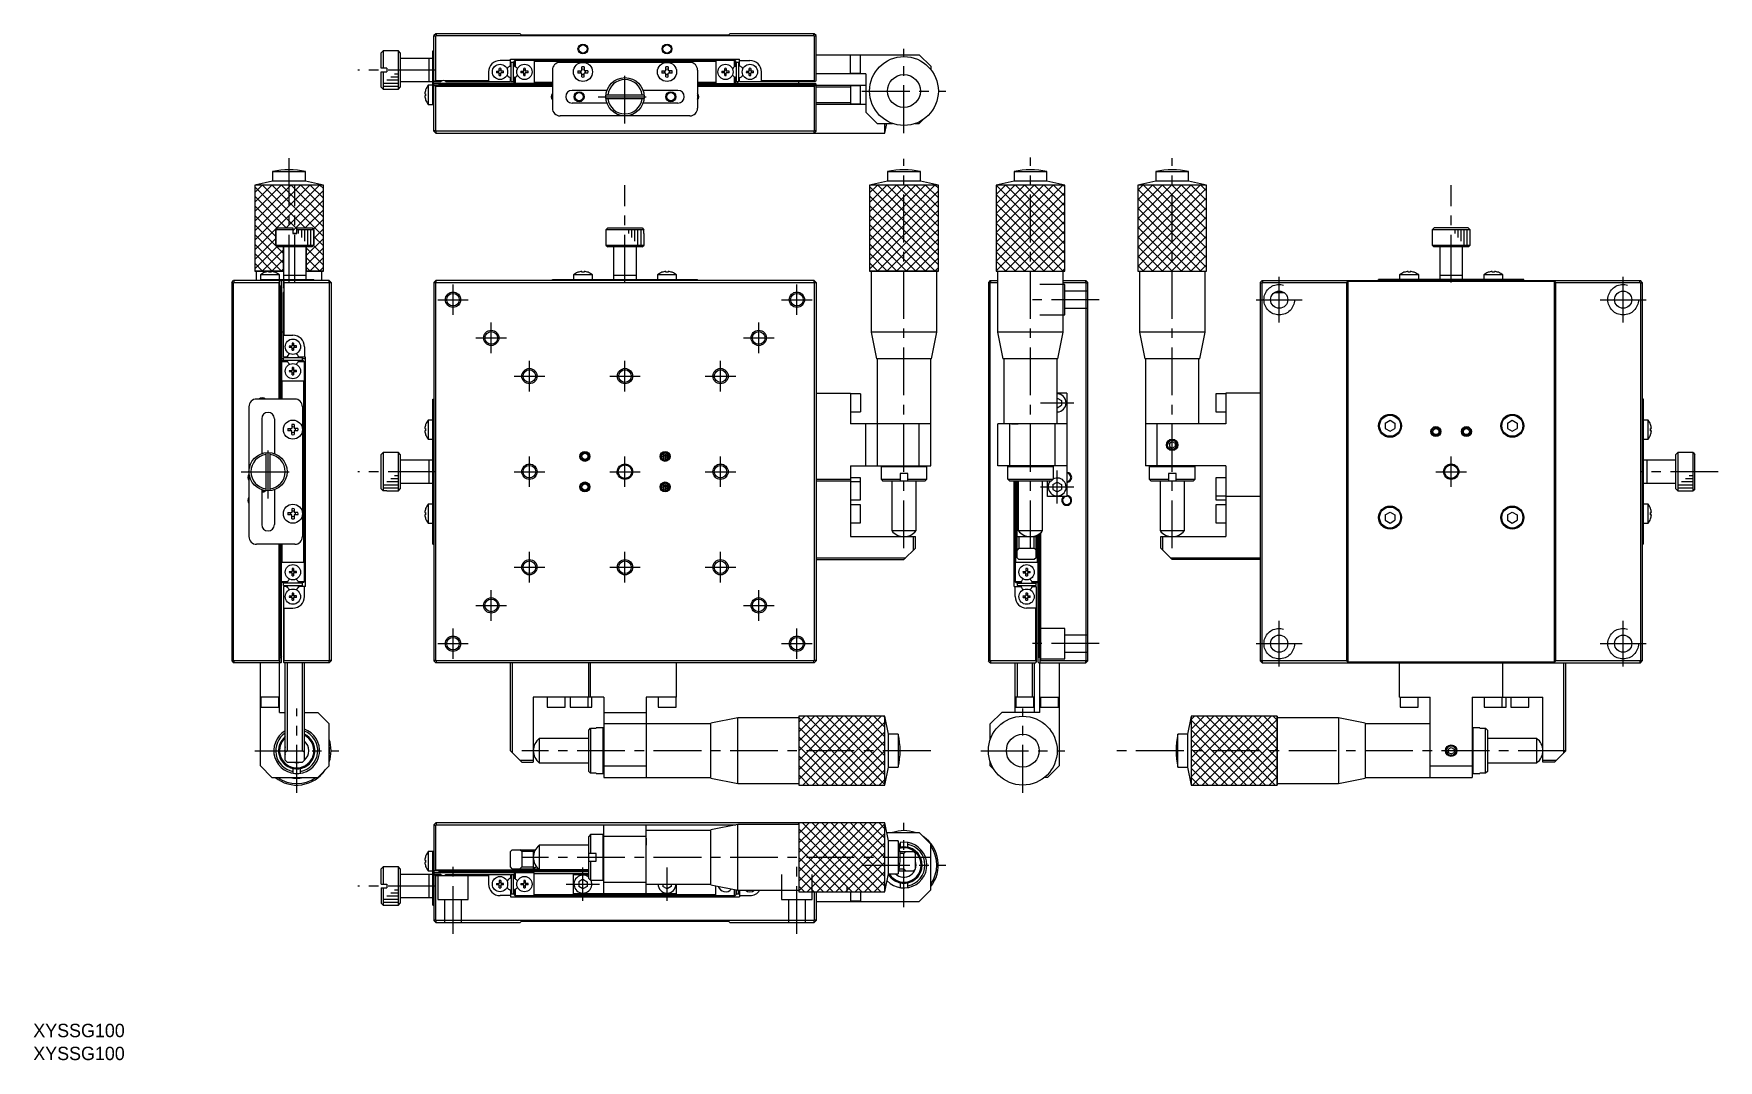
# Model space of a CAD drawing. Extents: x 70 to 511, y -30 to 239.
import ezdxf

# ---------------------------------------------------------------- set-up
doc = ezdxf.new("R2010")
doc.units = 0
doc.header["$LTSCALE"] = 10
doc.linetypes.add('CENTER', pattern=[2, 1.25, -0.25, 0.25, -0.25])
doc.linetypes.add('DASHED', pattern=[3.5, 2, -1.5])
doc.layers.get('0').update_dxf_attribs({"linetype": 'CONTINUOUS'})
doc.layers.add('CENTER', color=1, linetype='CENTER')
doc.styles.get("Standard").update_dxf_attribs({"font": 'FGP教科書体NT-M'})

msp = doc.modelspace()

# ---------------------------------------------------------------- texts
at = {"color": 7}
for p in [(70.066351, -23.486931), (70.066351, -29.486931)]:
    msp.add_text('XYSSG100', height=3.5, dxfattribs=at).set_placement(p)

# ---------------------------------------------------------------- linework, layer by layer
at = {"color": 7, "linetype": 'CONTINUOUS'}
for p, q in [((175.4, 239.07), (174.9, 238.57)), ((174.9, 213.57), (174.9, 238.57)), ((174.9, 238.47), (175.4, 238.47)), ((197.5, 239.07), (175.4, 239.07)), ((175.4, 238.47), (175.5, 238.57)), ((175.4, 226.77), (175.4, 238.47)), ((175.5, 239.07), (175.5, 238.57)), ((175.5, 238.57), (274.3, 238.57)), ((197.85, 238.72), (197.5, 239.07)), ((251.95, 238.72), (197.85, 238.72)), ((252.3, 239.07), (251.95, 238.72)), ((274.4, 239.07), (252.3, 239.07)), ((274.3, 238.57), (274.3, 239.07)), ((274.3, 238.57), (274.4, 238.47)), ((274.9, 238.57), (274.4, 239.07)), ((274.4, 238.47), (274.4, 226.77)), ((274.4, 238.47), (274.9, 238.47)), ((274.9, 226.77), (274.9, 238.57)), ((161.6, 234.57), (161.1, 234.07)), ((161.1, 230.069659), (161.1, 234.07)), ((161.6, 234.57), (161.6, 230.07038)), ((165.6, 234.57), (161.6, 234.57)), ((166.1, 234.07), (165.6, 234.57)), ((165.6, 224.57), (165.6, 234.57)), ((166.1, 234.07), (166.1, 225.07)), ((174.6, 234.57), (174.9, 234.57)), ((174.6, 220.57), (174.6, 234.57)), ((162.6, 230.070458), (161.1, 230.070341)), ((162.6, 230.07038), (162.6, 229.07038)), ((174.6, 232.57), (166.1, 232.57)), ((173.6, 232.57), (173.6, 226.57)), ((191.271291, 229.27), (192, 229.27)), ((192, 229.27), (192, 229.998709)), ((194.9, 232.07), (192.2, 232.07)), ((192.4, 229.998709), (192.4, 229.27)), ((193.128709, 229.27), (192.4, 229.27)), ((194.60625, 230.444815), (194.9, 230.614412)), ((194.9, 232.37), (254.9, 232.37)), ((194.9, 230.614412), (194.9, 232.37)), ((195.099998, 226.57), (195.099998, 231.57)), ((195.7, 231.57), (195.1, 231.57)), ((195.7, 226.57), (195.7, 231.57)), ((196.1, 232.07), (195.9, 231.87)), ((195.9, 230.614412), (195.9, 231.87)), ((196.19375, 230.444815), (195.9, 230.614412)), ((253.7, 232.07), (196.1, 232.07)), ((196.2, 232.07), (196.2, 230.441188)), ((197.671291, 229.27), (198.4, 229.27)), ((198.4, 229.27), (198.4, 229.998709)), ((198.8, 229.998709), (198.8, 229.27)), ((199.528709, 229.27), (198.8, 229.27)), ((201.1, 232.07), (201.1, 226.07)), ((201.1, 231.87), (248.7, 231.87)), ((205.9, 229.57), (205.9, 219.57)), ((241.9, 231.57), (207.9, 231.57)), ((212.583755, 229.37), (213.6, 229.37)), ((213.6, 229.37), (213.6, 230.386245)), ((214.2, 230.386245), (214.2, 229.37)), ((215.216245, 229.37), (214.2, 229.37)), ((219.4, 232.37), (219.4, 232.07)), ((222.4, 232.07), (222.4, 232.37)), ((227.4, 232.37), (227.4, 232.07)), ((230.4, 232.07), (230.4, 232.37)), ((234.583755, 229.37), (235.6, 229.37)), ((235.6, 229.37), (235.6, 230.386245)), ((236.2, 230.386245), (236.2, 229.37)), ((237.216245, 229.37), (236.2, 229.37)), ((243.9, 229.57), (243.9, 219.57)), ((248.7, 232.07), (248.7, 226.07)), ((250.271291, 229.27), (251, 229.27)), ((251, 229.27), (251, 229.998709)), ((251.4, 229.998709), (251.4, 229.27)), ((252.128709, 229.27), (251.4, 229.27)), ((253.6, 230.441188), (253.6, 232.07)), ((253.9, 230.614412), (253.60625, 230.444815)), ((253.7, 232.07), (253.9, 231.87)), ((253.854896, 230.560979), (253.782306, 230.546461)), ((253.9, 230.614412), (253.9, 231.87)), ((254.099998, 226.57), (254.099998, 231.57)), ((254.7, 231.57), (254.1, 231.57)), ((254.7, 226.57), (254.7, 231.57)), ((254.9, 230.67), (254.7, 230.67)), ((254.9, 230.614412), (254.9, 232.37)), ((254.9, 232.07), (257.6, 232.07)), ((255.19375, 230.444815), (254.9, 230.614412)), ((256.671291, 229.27), (257.4, 229.27)), ((257.4, 229.27), (257.4, 229.998709)), ((257.8, 229.998709), (257.8, 229.27)), ((258.528709, 229.27), (257.8, 229.27)), ((274.9, 233.57), (301.9, 233.57)), ((283.9, 228.57), (283.9, 233.57)), ((286.5, 233.42), (283.9, 233.42)), ((286.5, 228.72), (286.5, 233.42)), ((304.9, 230.57), (301.9, 233.57)), ((304.9, 230.57), (304.9, 229.726854)), ((161.1, 229.070341), (162.6, 229.070458)), ((161.1, 225.07), (161.1, 229.070341)), ((161.1, 225.07), (161.6, 224.57)), ((161.6, 229.07038), (161.6, 224.57)), ((165.6, 224.57), (166.1, 225.07)), ((166.1, 226.57), (174.6, 226.57)), ((174.6, 225.57), (173.377501, 225.57)), ((173.377501, 225.57), (173.377501, 220.57)), ((175.1, 226.57), (174.9, 226.77)), ((175.1, 226.07), (174.9, 225.87)), ((175.1, 225.57), (174.9, 225.37)), ((175.1, 226.57), (176.738562, 226.57)), ((205.9, 226.07), (175.1, 226.07)), ((205.9, 225.57), (175.1, 225.57)), ((175.2, 226.57), (175.4, 226.77)), ((175.4, 225.37), (175.2, 225.57)), ((177.08775, 226.77), (175.4, 226.77)), ((175.4, 213.67), (175.4, 225.37)), ((175.4, 225.37), (205.9, 225.37)), ((176.3, 225.57), (176.3, 226.07)), ((176.4, 226.07), (176.6, 225.87)), ((176.6, 225.57), (176.6, 225.87)), ((176.6, 225.87), (205.9, 225.87)), ((189.2, 226.77), (177.71225, 226.77)), ((178.061438, 226.57), (194.9, 226.57)), ((189.2, 229.07), (189.2, 226.57)), ((192, 228.87), (191.271291, 228.87)), ((192, 228.141291), (192, 228.87)), ((193.128709, 228.87), (192.4, 228.87)), ((192.4, 228.141291), (192.4, 228.87)), ((194.9, 227.525588), (194.60625, 227.695185)), ((194.9, 226.57), (194.9, 227.525588)), ((195.1, 226.57), (195.7, 226.57)), ((196.19375, 227.695185), (195.9, 227.525588)), ((195.9, 226.27), (195.9, 227.525588)), ((195.9, 226.27), (196.1, 226.07)), ((196.2, 227.698812), (196.2, 226.07)), ((198.4, 228.87), (197.671291, 228.87)), ((198.4, 228.141291), (198.4, 228.87)), ((199.528709, 228.87), (198.8, 228.87)), ((198.8, 228.141291), (198.8, 228.87)), ((205.9, 226.27), (201.1, 226.27)), ((213.6, 228.77), (212.583755, 228.77)), ((213.6, 227.753755), (213.6, 228.77)), ((215.216245, 228.77), (214.2, 228.77)), ((214.2, 227.753755), (214.2, 228.77)), ((235.6, 228.77), (234.583755, 228.77)), ((235.6, 227.753755), (235.6, 228.77)), ((237.216245, 228.77), (236.2, 228.77)), ((236.2, 227.753755), (236.2, 228.77)), ((248.7, 226.27), (243.9, 226.27)), ((243.9, 226.07), (274.7, 226.07)), ((243.9, 225.87), (273.2, 225.87)), ((274.7, 225.57), (243.9, 225.57)), ((243.9, 225.37), (274.4, 225.37)), ((251, 228.87), (250.271291, 228.87)), ((251, 228.141291), (251, 228.87)), ((252.128709, 228.87), (251.4, 228.87)), ((251.4, 228.141291), (251.4, 228.87)), ((253.6, 226.07), (253.6, 227.698812)), ((253.9, 227.525588), (253.60625, 227.695185)), ((253.9, 226.27), (253.7, 226.07)), ((253.9, 226.27), (253.9, 227.525588)), ((254.1, 226.57), (254.7, 226.57)), ((254.4, 226.07), (254.4, 226.57)), ((254.9, 227.525588), (255.19375, 227.695185)), ((254.9, 226.57), (254.9, 227.525588)), ((254.9, 226.57), (274.7, 226.57)), ((257.4, 228.87), (256.671291, 228.87)), ((257.4, 228.141291), (257.4, 228.87)), ((258.528709, 228.87), (257.8, 228.87)), ((257.8, 228.141291), (257.8, 228.87)), ((260.6, 226.57), (260.6, 229.07)), ((274.4, 226.77), (260.6, 226.77)), ((270.4, 226.07), (270.4, 226.57)), ((273.2, 225.87), (273.4, 226.07)), ((273.2, 225.87), (273.2, 225.57)), ((273.5, 226.07), (273.5, 225.57)), ((274.4, 226.77), (274.6, 226.57)), ((274.6, 225.57), (274.4, 225.37)), ((274.4, 225.37), (274.4, 213.67)), ((274.9, 226.77), (274.7, 226.57)), ((274.9, 225.87), (274.7, 226.07)), ((274.9, 225.37), (274.7, 225.57)), ((287.9, 228.57), (274.9, 228.57)), ((274.9, 213.57), (274.9, 225.87)), ((274.9, 225.57), (287.9, 225.57)), ((283.9, 225.07), (274.9, 225.07)), ((283.9, 228.72), (286.5, 228.72)), ((283.9, 225.57), (283.9, 220.57)), ((286.5, 225.42), (283.9, 225.42)), ((286.5, 220.72), (286.5, 225.42)), ((287.9, 228.57), (287.9, 218.57)), ((161.6, 224.57), (165.6, 224.57)), ((172.522564, 223.37), (172.734698, 223.37)), ((172.734698, 222.77), (172.522564, 222.77)), ((172.734698, 224.42), (172.734698, 224.386245)), ((172.734698, 223.37), (172.734698, 222.77)), ((172.734698, 221.753755), (172.734698, 221.72)), ((173.377501, 220.57), (174.9, 220.57)), ((220.180095, 224.22), (211.05, 224.22)), ((220.180095, 220.92), (211.05, 220.92)), ((219.925063, 223.07), (229.874937, 223.07)), ((229.874937, 222.07), (219.925063, 222.07)), ((238.75, 224.22), (229.619905, 224.22)), ((238.75, 220.92), (229.619905, 220.92)), ((274.9, 221.07), (283.9, 221.07)), ((287.9, 220.57), (274.9, 220.57)), ((283.9, 220.72), (286.5, 220.72)), ((241.9, 217.57), (207.9, 217.57)), ((290.9, 215.57), (287.9, 218.57)), ((302.951042, 216.621042), (301.9, 215.57)), ((175.4, 213.67), (174.9, 213.67)), ((175.4, 213.07), (174.9, 213.57)), ((175.5, 213.57), (175.4, 213.67)), ((175.4, 213.07), (292.9, 213.07)), ((175.5, 213.07), (175.5, 213.57)), ((274.3, 213.57), (175.5, 213.57)), ((274.4, 213.67), (274.3, 213.57)), ((274.3, 213.57), (274.3, 213.07)), ((274.9, 213.67), (274.4, 213.67)), ((274.9, 213.57), (274.4, 213.07)), ((290.9, 215.57), (294.94196, 215.57)), ((292.9, 213.07), (292.9, 215.57)), ((292.9, 213.07), (293.431915, 215.57)), ((300.85804, 215.57), (301.9, 215.57)), ((132.7, 202.975), (141.3, 202.975)), ((132.7, 202.975), (132.7, 200.475)), ((141.3, 200.475), (141.3, 202.975)), ((293.6, 202.975), (302.2, 202.975)), ((293.6, 202.975), (293.6, 200.475)), ((302.2, 200.475), (302.2, 202.975)), ((326.7, 202.975), (335.3, 202.975)), ((326.7, 202.975), (326.7, 200.475)), ((335.3, 200.475), (335.3, 202.975)), ((363.8, 202.975), (363.8, 200.475)), ((363.8, 202.975), (372.4, 202.975)), ((372.4, 200.475), (372.4, 202.975)), ((132.7, 200.475), (128, 199.475)), ((146, 199.475), (128, 199.475)), ((128, 199.475), (128, 176.975)), ((128, 199.475), (128, 176.975)), ((146, 199.475), (128, 199.475)), ((141.3, 200.475), (132.7, 200.475)), ((146, 199.475), (141.3, 200.475)), ((146, 176.975), (146, 199.475)), ((146, 176.975), (146, 199.475)), ((293.6, 200.475), (288.9, 199.475)), ((288.9, 199.475), (288.9, 176.975)), ((306.9, 199.475), (288.9, 199.475)), ((288.9, 199.475), (288.9, 176.975)), ((306.9, 199.475), (288.9, 199.475)), ((302.2, 200.475), (293.6, 200.475)), ((306.9, 199.475), (302.2, 200.475)), ((306.9, 176.975), (306.9, 199.475)), ((306.9, 176.975), (306.9, 199.475)), ((326.7, 200.475), (322, 199.475)), ((340, 199.475), (322, 199.475)), ((322, 199.475), (322, 176.975)), ((322, 199.475), (322, 176.975)), ((340, 199.475), (322, 199.475)), ((335.3, 200.475), (326.7, 200.475)), ((340, 199.475), (335.3, 200.475)), ((340, 176.975), (340, 199.475)), ((340, 176.975), (340, 199.475)), ((363.8, 200.475), (359.1, 199.475)), ((377.1, 199.475), (359.1, 199.475)), ((359.1, 199.475), (359.1, 176.975)), ((359.1, 199.475), (359.1, 176.975)), ((377.1, 199.475), (359.1, 199.475)), ((372.4, 200.475), (363.8, 200.475)), ((377.1, 199.475), (372.4, 200.475)), ((377.1, 176.975), (377.1, 199.475)), ((377.1, 176.975), (377.1, 199.475)), ((134, 188.275), (133.5, 187.775)), ((133.5, 187.775), (134, 188.275)), ((138, 187.775), (133.5, 187.775)), ((133.5, 187.775), (133.5, 183.775)), ((133.5, 183.775), (133.5, 187.775)), ((134, 188.275), (138, 188.275)), ((134, 188.275), (138, 188.275)), ((138, 188.275), (138, 186.775)), ((138, 188.275), (138, 186.775)), ((139, 186.775), (138, 186.775)), ((138, 186.775), (139, 186.775)), ((139, 188.275), (143, 188.275)), ((139, 186.775), (139, 188.275)), ((139, 186.775), (139, 188.275)), ((139, 188.275), (143, 188.275)), ((143.5, 187.775), (139, 187.775)), ((143.5, 187.775), (143, 188.275)), ((143, 188.275), (143.5, 187.775)), ((143.5, 187.775), (143.5, 183.775)), ((219.925063, 186.775), (219.9, 186.775)), ((219.9, 186.775), (219.9, 183.775)), ((219.925063, 187.775), (220.427864, 188.275)), ((219.925063, 187.775), (219.925063, 186.775)), ((229.874937, 187.775), (219.925063, 187.775)), ((220.427864, 188.275), (229.372136, 188.275)), ((229.372136, 188.275), (229.874937, 187.775)), ((229.874937, 186.775), (229.874937, 187.775)), ((229.9, 186.775), (229.874937, 186.775)), ((229.9, 183.775), (229.9, 186.775)), ((436.1, 186.775), (436.1, 183.775)), ((436.125063, 186.775), (436.1, 186.775)), ((436.125063, 187.775), (436.627864, 188.275)), ((446.074937, 187.775), (436.125063, 187.775)), ((436.125063, 187.775), (436.125063, 186.775)), ((445.572136, 188.275), (436.627864, 188.275)), ((445.572136, 188.275), (446.074937, 187.775)), ((446.074937, 186.775), (446.074937, 187.775)), ((446.1, 186.775), (446.074937, 186.775)), ((446.1, 183.775), (446.1, 186.775)), ((133.5, 183.775), (143.5, 183.775)), ((133.5, 183.775), (134, 183.275)), ((134, 183.275), (133.5, 183.775)), ((143, 183.275), (134, 183.275)), ((135.5, 183.275), (134, 183.275)), ((135.5, 183.275), (135.5, 174.775)), ((135.5, 176.975), (135.5, 183.275)), ((141.5, 174.775), (141.5, 183.275)), ((143, 183.275), (141.5, 183.275)), ((141.5, 183.275), (141.5, 176.975)), ((143, 183.275), (143.5, 183.775)), ((143.5, 183.775), (143, 183.275)), ((219.9, 183.775), (229.9, 183.775)), ((219.9, 183.775), (220.4, 183.275)), ((229.4, 183.275), (220.4, 183.275)), ((221.9, 183.275), (221.9, 174.775)), ((227.9, 174.775), (227.9, 183.275)), ((229.4, 183.275), (229.9, 183.775)), ((436.1, 183.775), (446.1, 183.775)), ((436.1, 183.775), (436.6, 183.275)), ((445.6, 183.275), (436.6, 183.275)), ((438.1, 183.275), (438.1, 174.775)), ((444.1, 174.775), (444.1, 183.275)), ((445.6, 183.275), (446.1, 183.775)), ((135.5, 176.975), (128, 176.975)), ((128, 176.975), (135.5, 176.975)), ((128.4, 176.975), (128.4, 174.475)), ((130.683755, 176.640302), (130.65, 176.640302)), ((131.7, 176.640302), (131.7, 176.852436)), ((132.3, 176.640302), (131.7, 176.640302)), ((132.3, 176.852436), (132.3, 176.640302)), ((133.35, 176.640302), (133.316245, 176.640302)), ((146, 176.975), (141.5, 176.975)), ((141.5, 176.975), (146, 176.975)), ((145.6, 174.475), (145.6, 176.975)), ((212.583755, 176.640302), (212.55, 176.640302)), ((213.6, 176.640302), (213.6, 176.852436)), ((214.2, 176.640302), (213.6, 176.640302)), ((214.2, 176.852436), (214.2, 176.640302)), ((215.25, 176.640302), (215.216245, 176.640302)), ((234.583755, 176.640302), (234.55, 176.640302)), ((235.6, 176.640302), (235.6, 176.852436)), ((236.2, 176.640302), (235.6, 176.640302)), ((236.2, 176.852436), (236.2, 176.640302)), ((237.25, 176.640302), (237.216245, 176.640302)), ((306.9, 176.975), (288.9, 176.975)), ((288.9, 176.975), (306.9, 176.975)), ((289.3, 176.975), (289.3, 160.975)), ((306.5, 160.975), (306.5, 176.975)), ((322, 176.975), (340, 176.975)), ((322, 176.975), (340, 176.975)), ((322.4, 176.975), (322.4, 160.975)), ((339.6, 160.975), (339.6, 176.975)), ((359.1, 176.975), (377.1, 176.975)), ((359.1, 176.975), (377.1, 176.975)), ((359.5, 176.975), (359.5, 160.975)), ((376.7, 160.975), (376.7, 176.975)), ((428.783755, 176.640302), (428.75, 176.640302)), ((429.8, 176.640302), (429.8, 176.852436)), ((430.4, 176.640302), (429.8, 176.640302)), ((430.4, 176.852436), (430.4, 176.640302)), ((431.45, 176.640302), (431.416245, 176.640302)), ((450.783755, 176.640302), (450.75, 176.640302)), ((451.8, 176.640302), (451.8, 176.852436)), ((452.4, 176.640302), (451.8, 176.640302)), ((452.4, 176.852436), (452.4, 176.640302)), ((453.45, 176.640302), (453.416245, 176.640302)), ((122, 173.975), (122.5, 174.475)), ((122, 173.975), (122, 74.975)), ((122, 173.875), (122.5, 173.875)), ((147.5, 174.475), (122.5, 174.475)), ((122.5, 173.875), (122.6, 173.975)), ((122.5, 75.075), (122.5, 173.875)), ((122.6, 173.975), (122.6, 174.475)), ((122.6, 173.975), (134.3, 173.975)), ((134.5, 175.997499), (129.5, 175.997499)), ((129.5, 175.997499), (129.5, 174.475)), ((129.5, 174.775), (143.5, 174.775)), ((134.3, 174.475), (134.5, 174.275)), ((134.3, 173.975), (134.5, 174.175)), ((134.3, 173.975), (134.3, 143.475)), ((134.5, 174.775), (134.5, 175.997499)), ((134.5, 174.275), (134.5, 143.475)), ((134.5, 173.075), (135, 173.075)), ((134.5, 172.775), (134.8, 172.775)), ((134.8, 174.475), (135, 174.275)), ((135, 172.975), (134.8, 172.775)), ((134.8, 172.775), (134.8, 143.475)), ((135, 174.275), (135, 143.475)), ((141.5, 175.775), (135.5, 175.775)), ((135.7, 174.475), (135.5, 174.275)), ((135.5, 174.275), (135.5, 172.636438)), ((135.5, 174.175), (135.7, 173.975)), ((135.7, 172.28725), (135.5, 172.636438)), ((135.7, 172.28725), (135.7, 173.975)), ((135.7, 173.975), (147.4, 173.975)), ((143.5, 174.475), (143.5, 174.775)), ((147.4, 174.475), (147.4, 173.975)), ((147.4, 173.975), (147.5, 173.875)), ((147.5, 174.475), (148, 173.975)), ((147.5, 173.875), (147.5, 75.075)), ((148, 173.875), (147.5, 173.875)), ((148, 173.975), (148, 74.975)), ((175.4, 174.475), (174.9, 173.975)), ((174.9, 173.975), (174.9, 74.975)), ((175.4, 173.875), (174.9, 173.875)), ((274.4, 174.475), (175.4, 174.475)), ((175.4, 173.875), (175.5, 173.975)), ((175.4, 75.075), (175.4, 173.875)), ((175.5, 173.975), (175.5, 174.475)), ((175.5, 173.975), (274.3, 173.975)), ((205.9, 174.475), (205.9, 174.775)), ((205.9, 174.775), (243.9, 174.775)), ((216.4, 175.997499), (211.4, 175.997499)), ((211.4, 175.997499), (211.4, 174.775)), ((216.4, 174.775), (216.4, 175.997499)), ((227.9, 175.775), (221.9, 175.775)), ((238.4, 175.997499), (233.4, 175.997499)), ((233.4, 175.997499), (233.4, 174.775)), ((238.4, 174.775), (238.4, 175.997499)), ((243.9, 174.475), (243.9, 174.775)), ((274.3, 174.475), (274.3, 173.975)), ((274.3, 173.975), (274.4, 173.875)), ((274.9, 173.975), (274.4, 174.475)), ((274.4, 173.875), (274.4, 75.075)), ((274.9, 173.875), (274.4, 173.875)), ((274.9, 173.975), (274.9, 74.975)), ((320.5, 174.475), (320, 173.975)), ((320, 173.975), (320, 74.975)), ((320.5, 173.875), (320, 173.875)), ((320.5, 174.475), (322.4, 174.475)), ((320.5, 173.875), (320.6, 173.975)), ((320.5, 75.075), (320.5, 173.875)), ((320.6, 173.975), (320.6, 174.475)), ((320.6, 173.975), (322.4, 173.975)), ((339.6, 174.475), (345.5, 174.475)), ((339.6, 173.975), (345.4, 173.975)), ((345.4, 174.475), (345.4, 173.975)), ((345.4, 173.975), (345.5, 173.875)), ((346, 173.975), (345.5, 174.475)), ((345.5, 173.875), (346, 173.875)), ((345.5, 173.875), (345.5, 75.075)), ((346, 74.975), (346, 173.975)), ((391.6, 174.475), (391.1, 173.975)), ((391.1, 173.975), (391.1, 74.975)), ((391.1, 173.875), (391.6, 173.875)), ((391.6, 174.475), (490.6, 174.475)), ((391.6, 173.875), (391.7, 173.975)), ((391.6, 75.075), (391.6, 173.875)), ((391.7, 174.475), (391.7, 173.975)), ((391.7, 173.975), (413.7, 173.975)), ((413.7, 173.975), (414.05, 174.325)), ((413.7, 173.975), (413.7, 74.975)), ((414.05, 174.325), (468.15, 174.325)), ((414.05, 174.325), (414.05, 74.625)), ((422.1, 174.475), (422.1, 174.775)), ((460.1, 174.775), (422.1, 174.775)), ((427.6, 175.997499), (427.6, 174.775)), ((432.6, 175.997499), (427.6, 175.997499)), ((432.6, 174.775), (432.6, 175.997499)), ((444.1, 175.775), (438.1, 175.775)), ((449.6, 175.997499), (449.6, 174.775)), ((454.6, 175.997499), (449.6, 175.997499)), ((454.6, 174.775), (454.6, 175.997499)), ((460.1, 174.475), (460.1, 174.775)), ((468.15, 174.325), (468.5, 173.975)), ((468.15, 74.625), (468.15, 174.325)), ((468.5, 173.975), (490.5, 173.975)), ((468.5, 74.975), (468.5, 173.975)), ((490.5, 173.975), (490.5, 174.475)), ((490.5, 173.975), (490.6, 173.875)), ((491.1, 173.975), (490.6, 174.475)), ((490.6, 173.875), (491.1, 173.875)), ((490.6, 173.875), (490.6, 75.075)), ((491.1, 173.975), (491.1, 74.975)), ((135.5, 171.313562), (135.7, 171.66275)), ((135.5, 154.475), (135.5, 171.313562)), ((135.7, 160.175), (135.7, 171.66275)), ((394.803008, 171.313562), (397.396992, 171.313562)), ((135.5, 160.975), (135, 160.975)), ((135.5, 160.175), (138, 160.175)), ((306.5, 160.975), (289.3, 160.975)), ((289.3, 160.975), (290.7, 153.975)), ((305.1, 153.975), (306.5, 160.975)), ((339.6, 160.975), (322.4, 160.975)), ((322.4, 160.975), (323.8, 153.975)), ((338.2, 153.975), (339.6, 160.975)), ((359.5, 160.975), (360.9, 153.975)), ((376.7, 160.975), (359.5, 160.975)), ((375.3, 153.975), (376.7, 160.975)), ((136.455588, 154.475), (135.5, 154.475)), ((136.625185, 154.76875), (136.455588, 154.475)), ((137.071291, 157.375), (137.8, 157.375)), ((137.8, 156.975), (137.071291, 156.975)), ((137.8, 158.103709), (137.8, 157.375)), ((137.8, 156.246291), (137.8, 156.975)), ((138.2, 158.103709), (138.2, 157.375)), ((138.928709, 157.375), (138.2, 157.375)), ((138.2, 156.975), (138.2, 156.246291)), ((138.928709, 156.975), (138.2, 156.975)), ((139.544412, 154.475), (139.374815, 154.76875)), ((141.3, 154.475), (139.544412, 154.475)), ((141, 157.175), (141, 154.475)), ((141.3, 94.475), (141.3, 154.475)), ((135.5, 153.975), (135, 153.975)), ((135, 153.275), (135.2, 153.475)), ((136.628812, 153.175), (135, 153.175)), ((136.455588, 153.475), (135.2, 153.475)), ((140.5, 154.275), (135.5, 154.275)), ((135.5, 153.675), (135.5, 154.275)), ((135.5, 153.675), (140.5, 153.675)), ((136.455588, 153.475), (136.625185, 153.18125)), ((137.071291, 150.975), (137.8, 150.975)), ((137.8, 150.575), (137.071291, 150.575)), ((137.8, 151.703709), (137.8, 150.975)), ((137.8, 149.846291), (137.8, 150.575)), ((138.2, 151.703709), (138.2, 150.975)), ((138.928709, 150.975), (138.2, 150.975)), ((138.2, 150.575), (138.2, 149.846291)), ((138.928709, 150.575), (138.2, 150.575)), ((141, 153.175), (139.371188, 153.175)), ((139.544412, 153.475), (139.374815, 153.18125)), ((140.8, 153.475), (139.544412, 153.475)), ((140.5, 153.675), (140.5, 154.275)), ((141.3, 153.975), (140.5, 153.975)), ((140.8, 153.475), (141, 153.275)), ((141, 95.675), (141, 153.275)), ((305.1, 153.975), (290.7, 153.975)), ((290.9, 153.975), (290.9, 125.975)), ((304.9, 125.975), (304.9, 153.975)), ((338.2, 153.975), (323.8, 153.975)), ((324, 153.975), (324, 136.975)), ((338, 136.975), (338, 153.975)), ((375.3, 153.975), (360.9, 153.975)), ((361.1, 153.975), (361.1, 125.975)), ((375.1, 136.975), (375.1, 153.975)), ((135, 148.275), (141, 148.275)), ((135.2, 143.475), (135.2, 148.275)), ((140.8, 148.275), (140.8, 100.675)), ((126.5, 141.475), (126.5, 107.475)), ((138.5, 143.475), (128.5, 143.475)), ((140.5, 141.475), (140.5, 107.475)), ((174.6, 143.475), (174.9, 143.475)), ((174.6, 105.475), (174.6, 143.475)), ((274.9, 144.975), (283.9, 144.975)), ((283.9, 144.975), (283.9, 136.975)), ((286.5, 144.825), (283.9, 144.825)), ((286.5, 144.825), (286.5, 140.125)), ((340.5, 144.975), (338, 144.975)), ((338, 143.745171), (339.1, 143.110085)), ((338, 141.204829), (339.1, 141.839915)), ((339.1, 143.110085), (339.1, 141.839915)), ((340.5, 144.975), (340.5, 117.975)), ((382.1, 144.825), (379.5, 144.825)), ((379.5, 144.825), (379.5, 140.125)), ((382.1, 144.975), (382.1, 136.975)), ((391.1, 144.975), (382.1, 144.975)), ((491.4, 143.475), (491.1, 143.475)), ((491.4, 105.475), (491.4, 143.475)), ((129.85, 138.325), (129.85, 129.194905)), ((133.15, 138.325), (133.15, 129.194905)), ((137.7, 136.791245), (137.7, 135.775)), ((138.3, 136.791245), (138.3, 135.775)), ((141.3, 136.975), (141, 136.975)), ((172.734698, 136.825), (172.734698, 136.791245)), ((173.377501, 137.975), (173.377501, 132.975)), ((174.6, 137.975), (173.377501, 137.975)), ((283.9, 140.125), (286.5, 140.125)), ((304.9, 136.975), (283.9, 136.975)), ((287.9, 125.975), (287.9, 136.975)), ((301.9, 125.975), (301.9, 136.975)), ((322.5, 125.975), (322.5, 136.975)), ((340.5, 136.975), (322.5, 136.975)), ((325.5, 136.975), (325.5, 125.975)), ((337.5, 125.975), (337.5, 136.975)), ((382.1, 136.975), (361.1, 136.975)), ((364.1, 136.975), (364.1, 125.975)), ((379.5, 140.125), (382.1, 140.125)), ((423.85, 137.196688), (425.1, 137.918376)), ((423.85, 137.196688), (423.85, 135.753312)), ((425.1, 137.918376), (426.35, 137.196688)), ((426.35, 137.196688), (426.35, 135.753312)), ((455.85, 137.196688), (457.1, 137.918376)), ((455.85, 137.196688), (455.85, 135.753312)), ((457.1, 137.918376), (458.35, 137.196688)), ((458.35, 137.196688), (458.35, 135.753312)), ((492.622499, 137.975), (491.4, 137.975)), ((492.622499, 132.975), (492.622499, 137.975)), ((493.265302, 136.791245), (493.265302, 136.825)), ((136.683755, 135.775), (137.7, 135.775)), ((137.7, 135.175), (136.683755, 135.175)), ((137.7, 134.158755), (137.7, 135.175)), ((139.316245, 135.775), (138.3, 135.775)), ((138.3, 135.175), (138.3, 134.158755)), ((139.316245, 135.175), (138.3, 135.175)), ((172.522564, 135.775), (172.734698, 135.775)), ((172.734698, 135.175), (172.522564, 135.175)), ((172.734698, 135.775), (172.734698, 135.175)), ((172.734698, 134.158755), (172.734698, 134.125)), ((173.377501, 132.975), (174.6, 132.975)), ((367.35, 131.908013), (368.1, 132.341025)), ((368.1, 132.341025), (368.85, 131.908013)), ((423.85, 135.753312), (425.1, 135.031624)), ((425.1, 135.031624), (426.35, 135.753312)), ((455.85, 135.753312), (457.1, 135.031624)), ((457.1, 135.031624), (458.35, 135.753312)), ((491.4, 132.975), (492.622499, 132.975)), ((493.265302, 135.775), (493.477436, 135.775)), ((493.265302, 135.175), (493.265302, 135.775)), ((493.477436, 135.175), (493.265302, 135.175)), ((493.265302, 134.125), (493.265302, 134.158755)), ((131.000379, 119.500025), (130.999621, 129.449899)), ((131.999621, 129.449975), (132.000379, 119.500101)), ((141.3, 129.975), (141, 129.975)), ((161.1, 128.947174), (161.6, 129.449975)), ((161.1, 120.002902), (161.1, 128.947174)), ((161.6, 129.449975), (161.6, 119.500101)), ((162.6, 129.449975), (161.6, 129.449975)), ((162.6, 129.475), (162.6, 129.449975)), ((165.6, 129.475), (162.6, 129.475)), ((165.6, 119.475), (165.6, 129.475)), ((166.1, 128.975), (165.6, 129.475)), ((166.1, 128.975), (166.1, 119.975)), ((234.507522, 129.073864), (234.406545, 128.065092)), ((234.805478, 127.57931), (234.948778, 128.974305)), ((234.8995, 129.426282), (235.107064, 127.440808)), ((235.563389, 127.412463), (235.335739, 129.548216)), ((235.659957, 129.517886), (235.500306, 127.974277)), ((235.901972, 127.524428), (236.051812, 128.973964)), ((236.010168, 129.359728), (236.176979, 127.732584)), ((367.35, 131.908013), (367.35, 131.041987)), ((367.35, 131.041987), (368.1, 130.608975)), ((368.1, 130.608975), (368.85, 131.041987)), ((368.85, 131.908013), (368.85, 131.041987)), ((500.4, 129.475), (499.9, 128.975)), ((499.9, 119.975), (499.9, 128.975)), ((500.4, 129.475), (500.4, 119.475)), ((503.4, 129.475), (500.4, 129.475)), ((503.4, 129.449899), (503.4, 129.475)), ((504.4, 129.449899), (503.4, 129.449899)), ((504.4, 119.500025), (504.4, 129.449899)), ((504.4, 129.449899), (504.9, 128.947098)), ((504.9, 120.002826), (504.9, 128.947098)), ((141, 126.975), (141.3, 126.975)), ((141, 125.975), (141.3, 125.975)), ((141.3, 125.775), (141, 125.775)), ((174.6, 127.475), (166.1, 127.475)), ((173.6, 127.475), (173.6, 121.475)), ((222.646768, 124.428619), (222.638889, 124.427662)), ((222.65477, 124.429217), (222.646768, 124.428619)), ((222.662887, 124.429454), (222.65477, 124.429217)), ((222.671107, 124.429324), (222.662887, 124.429454)), ((222.679421, 124.428826), (222.671107, 124.429324)), ((222.687819, 124.427958), (222.679421, 124.428826)), ((222.696287, 124.426717), (222.687819, 124.427958)), ((222.704814, 124.425102), (222.696287, 124.426717)), ((222.699589, 123.984262), (222.708221, 123.985729)), ((222.714614, 124.422796), (222.704814, 124.425102)), ((222.708221, 123.985729), (222.716746, 123.987622)), ((222.724453, 124.419999), (222.714614, 124.422796)), ((222.716746, 123.987622), (222.725155, 123.989923)), ((222.734309, 124.41671), (222.724453, 124.419999)), ((222.725155, 123.989923), (222.733439, 123.992614)), ((222.733439, 123.992614), (222.74159, 123.995677)), ((222.744158, 124.41293), (222.734309, 124.41671)), ((222.74159, 123.995677), (222.749599, 123.999095)), ((222.753976, 124.40866), (222.744158, 124.41293)), ((222.749599, 123.999095), (222.759011, 124.003641)), ((222.763737, 124.403903), (222.753976, 124.40866)), ((222.759011, 124.003641), (222.768195, 124.008644)), ((222.773412, 124.398662), (222.763737, 124.403903)), ((222.768195, 124.008644), (222.777136, 124.014076)), ((222.782974, 124.39294), (222.773412, 124.398662)), ((222.777136, 124.014076), (222.785823, 124.019909)), ((222.792392, 124.386742), (222.782974, 124.39294)), ((222.785823, 124.019909), (222.794243, 124.026117)), ((222.801634, 124.380076), (222.792392, 124.386742)), ((222.794243, 124.026117), (222.803343, 124.033481)), ((222.810667, 124.372946), (222.801634, 124.380076)), ((222.803343, 124.033481), (222.812078, 124.041247)), ((222.819455, 124.365362), (222.810667, 124.372946)), ((222.812078, 124.041247), (222.820433, 124.049379)), ((222.827961, 124.357332), (222.819455, 124.365362)), ((222.820433, 124.049379), (222.828395, 124.057843)), ((222.836149, 124.348867), (222.827961, 124.357332)), ((222.828395, 124.057843), (222.835949, 124.066606)), ((222.835949, 124.066606), (222.84296, 124.075474)), ((222.843019, 124.341111), (222.836149, 124.348867)), ((222.84296, 124.075474), (222.849553, 124.08457)), ((222.849586, 124.333038), (222.843019, 124.341111)), ((222.849553, 124.08457), (222.855719, 124.093866)), ((222.855821, 124.324657), (222.849586, 124.333038)), ((222.855719, 124.093866), (222.861447, 124.103336)), ((222.861693, 124.315978), (222.855821, 124.324657)), ((222.861447, 124.103336), (222.867412, 124.114273)), ((222.867172, 124.307011), (222.861693, 124.315978)), ((222.872226, 124.297766), (222.867172, 124.307011)), ((222.867412, 124.114273), (222.872785, 124.12536)), ((222.876821, 124.288256), (222.872226, 124.297766)), ((222.872785, 124.12536), (222.877553, 124.136563)), ((222.880922, 124.278493), (222.876821, 124.288256)), ((222.877553, 124.136563), (222.881706, 124.147845)), ((222.883824, 124.270509), (222.880922, 124.278493)), ((222.881706, 124.147845), (222.884577, 124.156905)), ((222.886369, 124.262379), (222.883824, 124.270509)), ((222.884577, 124.156905), (222.887043, 124.165977)), ((222.888537, 124.25411), (222.886369, 124.262379)), ((222.887043, 124.165977), (222.889098, 124.175046)), ((222.890308, 124.24571), (222.888537, 124.25411)), ((222.889098, 124.175046), (222.890737, 124.184096)), ((222.891663, 124.237187), (222.890308, 124.24571)), ((222.890737, 124.184096), (222.891958, 124.193112)), ((222.892584, 124.228551), (222.891663, 124.237187)), ((222.891958, 124.193112), (222.892757, 124.202079)), ((222.893072, 124.219812), (222.892584, 124.228551)), ((222.892757, 124.202079), (222.893129, 124.210984)), ((222.893129, 124.210984), (222.893072, 124.219812)), ((283.9, 125.975), (283.9, 107.475)), ((283.9, 125.975), (304.9, 125.975)), ((292.1, 125.975), (291.9, 125.775)), ((303.9, 125.775), (291.9, 125.775)), ((291.9, 125.775), (291.9, 122.475)), ((298.9, 123.975), (296.9, 123.975)), ((296.9, 123.975), (296.9, 121.975)), ((298.9, 121.975), (298.9, 123.975)), ((303.9, 125.775), (303.7, 125.975)), ((303.9, 122.475), (303.9, 125.775)), ((340.5, 125.975), (322.5, 125.975)), ((325.2, 125.975), (325, 125.775)), ((337, 125.775), (325, 125.775)), ((325, 125.775), (325, 123.975)), ((325.08392, 123.975), (325, 123.975)), ((325.08392, 122.475), (325.08392, 123.975)), ((337, 125.775), (336.8, 125.975)), ((337, 123.975), (336.91608, 123.975)), ((336.91608, 123.975), (336.91608, 122.475)), ((337, 123.975), (337, 125.775)), ((382.1, 125.975), (361.1, 125.975)), ((362.3, 125.975), (362.1, 125.775)), ((362.1, 125.775), (362.1, 122.475)), ((374.1, 125.775), (362.1, 125.775)), ((369.1, 123.975), (367.1, 123.975)), ((367.1, 123.975), (367.1, 121.975)), ((369.1, 121.975), (369.1, 123.975)), ((374.1, 125.775), (373.9, 125.975)), ((374.1, 122.475), (374.1, 125.775)), ((382.1, 125.975), (382.1, 107.475)), ((499.9, 127.475), (491.4, 127.475)), ((492.4, 121.475), (492.4, 127.475)), ((129.85, 119.755095), (129.85, 110.625)), ((133.15, 119.755095), (133.15, 110.625)), ((141, 122.475), (141.3, 122.475)), ((141.3, 121.975), (141, 121.975)), ((161.6, 119.500101), (161.1, 120.002902)), ((162.6, 119.500025), (161.6, 119.500025)), ((162.6, 119.500101), (162.6, 119.475)), ((162.6, 119.475), (165.6, 119.475)), ((165.6, 119.475), (166.1, 119.975)), ((166.1, 121.475), (174.6, 121.475)), ((234.507522, 121.073864), (234.406545, 120.065092)), ((234.805478, 119.57931), (234.948778, 120.974305)), ((234.8995, 121.426282), (235.107064, 119.440808)), ((235.563389, 119.412463), (235.335739, 121.548216)), ((235.659957, 121.517886), (235.500306, 119.974277)), ((235.901972, 119.524428), (236.051812, 120.973964)), ((236.010168, 121.359728), (236.176979, 119.732584)), ((274.9, 122.475), (283.9, 122.475)), ((283.9, 121.975), (274.9, 121.975)), ((286.5, 122.825), (283.9, 122.825)), ((286.5, 121.825), (283.9, 121.825)), ((286.5, 117.125), (286.5, 122.825)), ((291.9, 122.475), (296.9, 122.475)), ((291.9, 122.475), (292.4, 121.975)), ((303.4, 121.975), (292.4, 121.975)), ((294.725, 121.975), (294.725, 109.04218)), ((298.9, 122.475), (303.9, 122.475)), ((301.075, 109.04218), (301.075, 121.975)), ((303.4, 121.975), (303.9, 122.475)), ((325.08392, 122.475), (336.91608, 122.475)), ((325.591673, 121.975), (325.08392, 122.475)), ((336.408327, 121.975), (325.591673, 121.975)), ((326.7, 94.475), (326.7, 121.975)), ((327, 121.975), (327, 95.675)), ((327.2, 100.675), (327.2, 121.975)), ((327.5, 101.975), (327.5, 121.975)), ((327.825, 121.975), (327.825, 109.04218)), ((334.175, 109.04218), (334.175, 121.975)), ((335.5, 117.975), (335.5, 121.97498)), ((336.91608, 122.475), (336.408327, 121.975)), ((336.9, 121.110085), (338, 121.745171)), ((336.9, 121.110085), (336.9, 119.839915)), ((336.9, 119.839915), (338, 119.204829)), ((338, 121.745171), (339.1, 121.110085)), ((338, 119.204829), (339.1, 119.839915)), ((339.1, 121.110085), (339.1, 119.839915)), ((362.1, 122.475), (367.1, 122.475)), ((362.1, 122.475), (362.6, 121.975)), ((373.6, 121.975), (362.6, 121.975)), ((364.925, 121.975), (364.925, 109.04218)), ((369.1, 122.475), (374.1, 122.475)), ((371.275, 109.04218), (371.275, 121.975)), ((373.6, 121.975), (374.1, 122.475)), ((382.1, 122.825), (379.5, 122.825)), ((379.5, 122.825), (379.5, 117.125)), ((491.4, 121.475), (499.9, 121.475)), ((499.9, 119.975), (500.4, 119.475)), ((500.4, 119.475), (503.4, 119.475)), ((503.4, 119.475), (503.4, 119.500101)), ((503.4, 119.500025), (504.4, 119.500025)), ((504.9, 120.002826), (504.4, 119.500025)), ((137.7, 114.791245), (137.7, 113.775)), ((138.3, 114.791245), (138.3, 113.775)), ((141, 118.975), (141.3, 118.975)), ((172.734698, 114.825), (172.734698, 114.791245)), ((173.377501, 115.975), (173.377501, 110.975)), ((174.6, 115.975), (173.377501, 115.975)), ((283.9, 117.125), (286.5, 117.125)), ((286.5, 115.825), (283.9, 115.825)), ((286.5, 111.125), (286.5, 115.825)), ((326.7, 118.975), (327, 118.975)), ((340.5, 117.975), (335.5, 117.975)), ((379.5, 118.125), (382.1, 118.125)), ((379.5, 117.125), (382.1, 117.125)), ((382.1, 115.825), (379.5, 115.825)), ((379.5, 115.825), (379.5, 111.125)), ((391.1, 117.975), (382.1, 117.975)), ((492.622499, 115.975), (491.4, 115.975)), ((492.622499, 110.975), (492.622499, 115.975)), ((493.265302, 114.791245), (493.265302, 114.825)), ((136.683755, 113.775), (137.7, 113.775)), ((137.7, 113.175), (136.683755, 113.175)), ((137.7, 112.158755), (137.7, 113.175)), ((139.316245, 113.775), (138.3, 113.775)), ((138.3, 113.175), (138.3, 112.158755)), ((139.316245, 113.175), (138.3, 113.175)), ((172.522564, 113.775), (172.734698, 113.775)), ((172.734698, 113.175), (172.522564, 113.175)), ((172.734698, 113.775), (172.734698, 113.175)), ((172.734698, 112.158755), (172.734698, 112.125)), ((173.377501, 110.975), (174.6, 110.975)), ((283.9, 111.125), (286.5, 111.125)), ((379.5, 111.125), (382.1, 111.125)), ((423.85, 113.196688), (425.1, 113.918376)), ((423.85, 113.196688), (423.85, 111.753312)), ((423.85, 111.753312), (425.1, 111.031624)), ((425.1, 113.918376), (426.35, 113.196688)), ((425.1, 111.031624), (426.35, 111.753312)), ((426.35, 113.196688), (426.35, 111.753312)), ((455.85, 113.196688), (457.1, 113.918376)), ((455.85, 113.196688), (455.85, 111.753312)), ((455.85, 111.753312), (457.1, 111.031624)), ((457.1, 113.918376), (458.35, 113.196688)), ((457.1, 111.031624), (458.35, 111.753312)), ((458.35, 113.196688), (458.35, 111.753312)), ((491.4, 110.975), (492.622499, 110.975)), ((493.265302, 113.775), (493.477436, 113.775)), ((493.265302, 113.175), (493.265302, 113.775)), ((493.477436, 113.175), (493.265302, 113.175)), ((493.265302, 112.125), (493.265302, 112.158755)), ((283.9, 107.475), (300.9, 107.475)), ((294.725, 109.04218), (301.075, 109.04218)), ((300.4, 103.975), (300.4, 107.475)), ((300.9, 104.475), (300.9, 107.475)), ((327.5, 107.475), (332.5, 107.475)), ((327.825, 109.04218), (334.175, 109.04218)), ((328, 107.475), (328, 104.475)), ((332, 104.475), (332, 107.475)), ((332.5, 101.975), (332.5, 107.767057)), ((332.8, 107.903042), (332.8, 100.675)), ((333, 74.675), (333, 108.011055)), ((333.2, 76.175), (333.2, 108.134498)), ((333.5, 108.352657), (333.5, 74.675)), ((333.7, 74.975), (333.7, 108.523885)), ((364.925, 109.04218), (371.275, 109.04218)), ((365.1, 104.475), (365.1, 107.475)), ((365.1, 107.475), (382.1, 107.475)), ((365.6, 107.475), (365.6, 103.975)), ((138.5, 105.475), (128.5, 105.475)), ((134.3, 105.475), (134.3, 74.975)), ((134.5, 105.475), (134.5, 74.675)), ((134.8, 105.475), (134.8, 76.175)), ((135, 74.675), (135, 105.475)), ((135.2, 100.675), (135.2, 105.475)), ((174.6, 105.475), (174.9, 105.475)), ((274.9, 101.975), (298.4, 101.975)), ((274.9, 101.475), (297.9, 101.475)), ((300.9, 104.475), (297.9, 101.475)), ((328, 104.475), (327.5, 103.975)), ((327.5, 101.975), (328, 101.475)), ((328, 104.475), (332, 104.475)), ((332, 101.475), (328, 101.475)), ((332.5, 103.975), (332, 104.475)), ((332.5, 101.975), (332, 101.475)), ((368.1, 101.475), (365.1, 104.475)), ((367.6, 101.975), (391.1, 101.975)), ((391.1, 101.475), (368.1, 101.475)), ((491.4, 105.475), (491.1, 105.475)), ((141, 100.675), (135, 100.675)), ((137.071291, 98.375), (137.8, 98.375)), ((137.8, 97.975), (137.071291, 97.975)), ((137.8, 99.103709), (137.8, 98.375)), ((137.8, 97.246291), (137.8, 97.975)), ((138.2, 99.103709), (138.2, 98.375)), ((138.928709, 98.375), (138.2, 98.375)), ((138.2, 97.975), (138.2, 97.246291)), ((138.928709, 97.975), (138.2, 97.975)), ((333, 100.675), (327, 100.675)), ((329.071291, 98.375), (329.8, 98.375)), ((329.071291, 97.975), (329.8, 97.975)), ((329.8, 99.103709), (329.8, 98.375)), ((329.8, 97.246291), (329.8, 97.975)), ((330.2, 99.103709), (330.2, 98.375)), ((330.2, 98.375), (330.928709, 98.375)), ((330.2, 97.975), (330.2, 97.246291)), ((330.928709, 97.975), (330.2, 97.975)), ((135, 95.775), (136.628812, 95.775)), ((135.2, 95.475), (135, 95.675)), ((136.455588, 95.475), (135.2, 95.475)), ((140.5, 95.275), (135.5, 95.275)), ((135.5, 94.675), (135.5, 95.275)), ((135.5, 94.675), (140.5, 94.675)), ((136.455588, 94.475), (135.5, 94.475)), ((135.5, 94.475), (135.5, 74.675)), ((136.625185, 95.76875), (136.455588, 95.475)), ((136.625185, 94.18125), (136.455588, 94.475)), ((137.8, 92.703709), (137.8, 91.975)), ((138.2, 92.703709), (138.2, 91.975)), ((139.371188, 95.775), (141, 95.775)), ((139.374815, 95.76875), (139.544412, 95.475)), ((139.544412, 94.475), (139.374815, 94.18125)), ((140.8, 95.475), (139.544412, 95.475)), ((141.3, 94.475), (139.544412, 94.475)), ((140.5, 94.675), (140.5, 95.275)), ((141, 95.675), (140.8, 95.475)), ((141, 91.775), (141, 94.475)), ((326.7, 94.475), (328.455588, 94.475)), ((327, 95.775), (328.628812, 95.775)), ((327, 95.675), (327.2, 95.475)), ((327, 91.775), (327, 94.475)), ((327.2, 95.475), (328.455588, 95.475)), ((327.5, 95.275002), (332.5, 95.275002)), ((327.5, 95.275), (327.5, 94.675)), ((327.5, 94.675), (332.5, 94.675)), ((328.625185, 95.76875), (328.455588, 95.475)), ((328.455588, 94.475), (328.625185, 94.18125)), ((329.8, 92.703709), (329.8, 91.975)), ((330.2, 92.703709), (330.2, 91.975)), ((331.371188, 95.775), (333, 95.775)), ((331.374815, 95.76875), (331.544412, 95.475)), ((331.374815, 94.18125), (331.544412, 94.475)), ((331.544412, 95.475), (332.8, 95.475)), ((331.544412, 94.475), (332.5, 94.475)), ((332.5, 94.675), (332.5, 95.275)), ((332.5, 94.475), (332.5, 74.675)), ((332.8, 95.475), (333, 95.675)), ((135.5, 88.775), (138, 88.775)), ((135.7, 74.975), (135.7, 88.775)), ((137.071291, 91.975), (137.8, 91.975)), ((137.8, 91.575), (137.071291, 91.575)), ((137.8, 90.846291), (137.8, 91.575)), ((138.928709, 91.975), (138.2, 91.975)), ((138.2, 91.575), (138.2, 90.846291)), ((138.928709, 91.575), (138.2, 91.575)), ((329.071291, 91.975), (329.8, 91.975)), ((329.071291, 91.575), (329.8, 91.575)), ((329.8, 90.846291), (329.8, 91.575)), ((332.5, 88.775), (330, 88.775)), ((330.2, 91.975), (330.928709, 91.975)), ((330.2, 91.575), (330.2, 90.846291)), ((330.928709, 91.575), (330.2, 91.575)), ((332.3, 88.775), (332.3, 74.975)), ((122, 75.075), (122.5, 75.075)), ((122, 74.975), (122.5, 74.475)), ((122.6, 74.975), (122.5, 75.075)), ((122.6, 74.475), (122.6, 74.975)), ((134.3, 74.975), (122.6, 74.975)), ((134.5, 74.775), (134.3, 74.975)), ((134.8, 76.175), (134.5, 76.175)), ((134.5, 75.875), (135, 75.875)), ((134.8, 76.175), (135, 75.975)), ((135.7, 74.975), (135.5, 74.775)), ((147.4, 74.975), (135.7, 74.975)), ((147.5, 75.075), (147.4, 74.975)), ((147.4, 74.975), (147.4, 74.475)), ((148, 75.075), (147.5, 75.075)), ((147.5, 74.475), (148, 74.975)), ((175.4, 75.075), (174.9, 75.075)), ((174.9, 74.975), (175.4, 74.475)), ((175.5, 74.975), (175.4, 75.075)), ((175.5, 74.975), (175.5, 74.475)), ((274.3, 74.975), (175.5, 74.975)), ((274.4, 75.075), (274.3, 74.975)), ((274.3, 74.475), (274.3, 74.975)), ((274.9, 75.075), (274.4, 75.075)), ((274.4, 74.475), (274.9, 74.975)), ((320.5, 75.075), (320, 75.075)), ((320.5, 74.475), (320, 74.975)), ((320.6, 74.975), (320.5, 75.075)), ((332.3, 74.975), (320.6, 74.975)), ((320.6, 74.475), (320.6, 74.975)), ((332.5, 74.775), (332.3, 74.975)), ((333.2, 76.175), (333, 75.975)), ((333.5, 75.875), (333, 75.875)), ((333.5, 76.175), (333.2, 76.175)), ((333.7, 74.975), (333.5, 74.775)), ((345.4, 74.975), (333.7, 74.975)), ((345.5, 75.075), (345.4, 74.975)), ((345.4, 74.975), (345.4, 74.475)), ((345.5, 75.075), (346, 75.075)), ((346, 74.975), (345.5, 74.475)), ((391.1, 75.075), (391.6, 75.075)), ((391.1, 74.975), (391.6, 74.475)), ((391.7, 74.975), (391.6, 75.075)), ((413.7, 74.975), (391.7, 74.975)), ((391.7, 74.475), (391.7, 74.975)), ((414.05, 74.625), (413.7, 74.975)), ((468.5, 74.975), (468.15, 74.625)), ((490.5, 74.975), (468.5, 74.975)), ((490.6, 75.075), (490.5, 74.975)), ((490.5, 74.975), (490.5, 74.475)), ((490.6, 75.075), (491.1, 75.075)), ((490.6, 74.475), (491.1, 74.975)), ((134.8, 74.475), (122.5, 74.475)), ((129.5, 47.475), (129.5, 74.475)), ((134.5, 74.675), (134.3, 74.475)), ((134.5, 61.475), (134.5, 74.475)), ((135, 74.675), (134.8, 74.475)), ((135.5, 74.675), (135.7, 74.475)), ((147.5, 74.475), (135.7, 74.475)), ((136, 48.975), (136, 74.475)), ((136.5, 74.475), (136.5, 51.475)), ((140.5, 51.475), (140.5, 74.475)), ((141, 48.975), (141, 74.475)), ((274.4, 74.475), (175.4, 74.475)), ((194.9, 51.475), (194.9, 74.475)), ((195.4, 74.475), (195.4, 50.975)), ((215.4, 65.475), (215.4, 74.475)), ((215.9, 65.475), (215.9, 74.475)), ((238.4, 65.475), (238.4, 74.475)), ((320.5, 74.475), (332.3, 74.475)), ((327, 61.475), (327, 74.475)), ((327.5, 74.475), (327.5, 65.475)), ((331.5, 65.475), (331.5, 74.475)), ((332, 74.475), (332, 61.475)), ((332.5, 74.675), (332.3, 74.475)), ((333, 74.675), (333.2, 74.475)), ((333.2, 74.475), (345.5, 74.475)), ((333.5, 74.675), (333.7, 74.475)), ((333.5, 61.475), (333.5, 74.475)), ((338.5, 74.475), (338.5, 47.475)), ((391.6, 74.475), (490.6, 74.475)), ((468.15, 74.625), (414.05, 74.625)), ((427.6, 65.475), (427.6, 74.475)), ((454.6, 65.475), (454.6, 74.475)), ((470.6, 50.975), (470.6, 74.475)), ((471.1, 51.475), (471.1, 74.475)), ((134.5, 65.475), (129.5, 65.475)), ((129.65, 65.475), (129.65, 62.875)), ((129.65, 62.875), (134.35, 62.875)), ((134.35, 62.875), (134.35, 65.475)), ((200.9, 65.475), (200.9, 48.475)), ((219.4, 65.475), (200.9, 65.475)), ((204.55, 65.475), (204.55, 62.875)), ((204.55, 62.875), (209.25, 62.875)), ((209.25, 62.875), (209.25, 65.475)), ((210.55, 65.475), (210.55, 62.875)), ((210.55, 62.875), (216.25, 62.875)), ((215.25, 62.875), (215.25, 65.475)), ((216.25, 62.875), (216.25, 65.475)), ((219.4, 65.475), (219.4, 44.475)), ((238.4, 65.475), (230.4, 65.475)), ((230.4, 65.475), (230.4, 44.475)), ((233.55, 65.475), (233.55, 62.875)), ((233.55, 62.875), (238.25, 62.875)), ((238.25, 62.875), (238.25, 65.475)), ((332, 65.475), (327, 65.475)), ((327.15, 65.475), (327.15, 62.875)), ((327.15, 62.875), (331.85, 62.875)), ((331.85, 62.875), (331.85, 65.475)), ((333.5, 65.475), (338.5, 65.475)), ((333.65, 65.475), (333.65, 62.875)), ((333.65, 62.875), (338.35, 62.875)), ((338.35, 62.875), (338.35, 65.475)), ((427.6, 65.475), (435.6, 65.475)), ((427.75, 65.475), (427.75, 62.875)), ((427.75, 62.875), (432.45, 62.875)), ((432.45, 62.875), (432.45, 65.475)), ((435.6, 44.475), (435.6, 65.475)), ((446.6, 65.475), (465.1, 65.475)), ((446.6, 65.475), (446.6, 44.475)), ((449.75, 65.475), (449.75, 62.875)), ((449.75, 62.875), (455.45, 62.875)), ((454.45, 62.875), (454.45, 65.475)), ((455.45, 62.875), (455.45, 65.475)), ((456.75, 65.475), (456.75, 62.875)), ((456.75, 62.875), (461.45, 62.875)), ((461.45, 62.875), (461.45, 65.475)), ((465.1, 48.475), (465.1, 65.475)), ((134.5, 61.475), (136, 61.475)), ((141, 61.475), (144.5, 61.475)), ((144.5, 61.475), (147.5, 58.475)), ((147.5, 47.475), (147.5, 58.475)), ((215.4, 56.883327), (215.9, 57.39108)), ((215.9, 57.39108), (215.9, 45.55892)), ((215.9, 57.39108), (217.4, 57.39108)), ((217.4, 57.39108), (217.4, 57.475)), ((219.2, 57.475), (217.4, 57.475)), ((219.2, 45.475), (219.2, 57.475)), ((219.4, 57.275), (219.2, 57.475)), ((219.4, 61.475), (230.4, 61.475)), ((247.4, 58.475), (219.4, 58.475)), ((254.4, 60.075), (247.4, 58.675)), ((247.4, 44.275), (247.4, 58.675)), ((254.4, 42.875), (254.4, 60.075)), ((270.4, 60.075), (254.4, 60.075)), ((270.4, 60.475), (270.4, 42.475)), ((292.9, 60.475), (270.4, 60.475)), ((292.9, 60.475), (270.4, 60.475)), ((270.4, 60.475), (270.4, 42.475)), ((293.9, 55.775), (292.9, 60.475)), ((292.9, 42.475), (292.9, 60.475)), ((292.9, 42.475), (292.9, 60.475)), ((323.5, 61.475), (320.5, 58.475)), ((320.5, 54.43304), (320.5, 58.475)), ((333.5, 61.475), (323.5, 61.475)), ((373.1, 60.475), (372.1, 55.775)), ((373.1, 60.475), (373.1, 42.475)), ((395.6, 60.475), (373.1, 60.475)), ((395.6, 60.475), (373.1, 60.475)), ((373.1, 60.475), (373.1, 42.475)), ((395.6, 60.475), (395.6, 42.475)), ((395.6, 42.475), (395.6, 60.475)), ((411.6, 60.075), (395.6, 60.075)), ((418.6, 58.675), (411.6, 60.075)), ((411.6, 60.075), (411.6, 42.875)), ((418.6, 58.675), (418.6, 44.275)), ((435.6, 58.475), (418.6, 58.475)), ((446.8, 57.475), (446.6, 57.275)), ((446.8, 57.475), (446.8, 45.475)), ((448.6, 57.475), (446.8, 57.475)), ((448.6, 57.475), (448.6, 57.39108)), ((448.6, 57.39108), (450.1, 57.39108)), ((450.1, 45.55892), (450.1, 57.39108)), ((450.1, 57.39108), (450.6, 56.883327)), ((215.4, 54.65), (202.46718, 54.65)), ((202.46718, 54.65), (202.46718, 48.3)), ((215.4, 46.066673), (215.4, 56.883327)), ((296.4, 55.775), (293.9, 55.775)), ((293.9, 47.175), (293.9, 55.775)), ((296.4, 55.775), (296.4, 47.175)), ((372.1, 55.775), (369.6, 55.775)), ((369.6, 47.175), (369.6, 55.775)), ((372.1, 55.775), (372.1, 47.175)), ((450.6, 56.883327), (450.6, 46.066673)), ((463.53282, 54.65), (450.6, 54.65)), ((463.53282, 48.3), (463.53282, 54.65)), ((136.5, 51.475), (136, 50.975)), ((136, 48.975), (136.5, 48.475)), ((136.5, 51.475), (140.5, 51.475)), ((141, 50.975), (140.5, 51.475)), ((141, 48.975), (140.5, 48.475)), ((197.9, 48.475), (194.9, 51.475)), ((197.4, 48.975), (200.9, 48.975)), ((320.5, 47.475), (320.5, 48.51696)), ((440.35, 51.908013), (441.1, 52.341025)), ((440.35, 51.908013), (440.35, 51.041987)), ((440.35, 51.041987), (441.1, 50.608975)), ((441.1, 52.341025), (441.85, 51.908013)), ((441.1, 50.608975), (441.85, 51.041987)), ((441.85, 51.908013), (441.85, 51.041987)), ((465.1, 48.975), (468.6, 48.975)), ((471.1, 51.475), (468.1, 48.475)), ((129.5, 47.475), (132.5, 44.475)), ((132.5, 44.475), (144.5, 44.475)), ((136.5, 48.475), (140.5, 48.475)), ((138, 47.087518), (138, 45.55892)), ((140, 45.55892), (140, 47.087518)), ((147.5, 47.475), (144.5, 44.475)), ((197.9, 48.475), (200.9, 48.475)), ((202.46718, 48.3), (215.4, 48.3)), ((215.9, 45.55892), (215.4, 46.066673)), ((217.4, 45.55892), (215.9, 45.55892)), ((217.4, 45.475), (217.4, 45.55892)), ((217.4, 45.475), (219.2, 45.475)), ((219.2, 45.475), (219.4, 45.675)), ((219.4, 47.475), (230.4, 47.475)), ((219.4, 44.475), (247.4, 44.475)), ((247.4, 44.275), (254.4, 42.875)), ((292.9, 42.475), (293.9, 47.175)), ((293.9, 47.175), (296.4, 47.175)), ((320.5, 47.475), (321.551042, 46.423958)), ((335.5, 44.475), (334.656854, 44.475)), ((338.5, 47.475), (335.5, 44.475)), ((369.6, 47.175), (372.1, 47.175)), ((372.1, 47.175), (373.1, 42.475)), ((411.6, 42.875), (418.6, 44.275)), ((418.6, 44.475), (446.6, 44.475)), ((435.6, 47.475), (446.6, 47.475)), ((446.6, 45.675), (446.8, 45.475)), ((446.8, 45.475), (448.6, 45.475)), ((450.1, 45.55892), (448.6, 45.55892)), ((448.6, 45.55892), (448.6, 45.475)), ((450.6, 46.066673), (450.1, 45.55892)), ((450.6, 48.3), (463.53282, 48.3)), ((468.1, 48.475), (465.1, 48.475)), ((254.4, 42.875), (270.4, 42.875)), ((270.4, 42.475), (292.9, 42.475)), ((270.4, 42.475), (292.9, 42.475)), ((373.1, 42.475), (395.6, 42.475)), ((373.1, 42.475), (395.6, 42.475)), ((395.6, 42.875), (411.6, 42.875)), ((175.4, 32.555), (174.9, 32.055)), ((174.9, 32.055), (174.9, 7.055)), ((174.9, 31.955), (175.4, 31.955)), ((292.9, 32.555), (175.4, 32.555)), ((175.4, 31.955), (175.5, 32.055)), ((175.4, 20.255), (175.4, 31.955)), ((175.5, 32.555), (175.5, 32.055)), ((175.5, 32.055), (253.9, 32.055)), ((219.4, 14.055), (219.4, 32.055)), ((230.4, 14.055), (230.4, 32.055)), ((254.4, 32.155), (247.4, 30.755)), ((254.4, 14.955), (254.4, 32.155)), ((270.4, 32.155), (254.4, 32.155)), ((270.4, 32.555), (270.4, 14.555)), ((292.9, 32.555), (270.4, 32.555)), ((270.4, 32.555), (270.4, 14.555)), ((292.9, 14.555), (292.9, 32.555)), ((293.9, 27.855), (292.9, 32.555)), ((292.9, 14.555), (292.9, 32.555)), ((215.4, 26.73), (202.46718, 26.73)), ((202.46718, 26.73), (202.46718, 20.38)), ((215.9, 29.555), (215.4, 29.055)), ((215.4, 18.055), (215.4, 29.055)), ((215.9, 29.555), (215.9, 24.555)), ((219.2, 29.555), (215.9, 29.555)), ((219.4, 29.355), (219.2, 29.555)), ((219.2, 17.555), (219.2, 29.555)), ((230.4, 29.055), (219.4, 29.055)), ((247.4, 30.555), (230.4, 30.555)), ((247.4, 16.355), (247.4, 30.755)), ((293.431915, 30.055), (301.9, 30.055)), ((293.9, 19.255), (293.9, 27.855)), ((296.4, 27.855), (293.9, 27.855)), ((296.4, 27.855), (296.4, 19.255)), ((296.9, 27.47108), (296.9, 25.942482)), ((298.9, 25.942482), (298.9, 27.47108)), ((304.9, 27.055), (301.9, 30.055)), ((304.9, 15.055), (304.9, 27.055)), ((172.522564, 22.855), (172.734698, 22.855)), ((172.734698, 22.255), (172.522564, 22.255)), ((172.734698, 23.905), (172.734698, 23.871245)), ((172.734698, 22.855), (172.734698, 22.255)), ((173.377501, 25.055), (173.377501, 20.055)), ((174.9, 25.055), (173.377501, 25.055)), ((174.6, 11.055), (174.6, 25.055)), ((195.4, 25.555), (194.9, 25.055)), ((194.9, 21.055), (194.9, 25.055)), ((195.4, 25.555), (201.436055, 25.555)), ((197.9, 25.055), (197.4, 25.555)), ((197.9, 25.055), (197.9, 21.055)), ((200.9, 25.055), (197.9, 25.055)), ((200.9, 25.555), (200.9, 20.555)), ((217.4, 24.555), (215.4, 24.555)), ((215.4, 22.555), (217.4, 22.555)), ((215.9, 22.555), (215.9, 17.555)), ((217.4, 22.555), (217.4, 24.555)), ((296.839872, 25.055), (300.4, 25.055)), ((297.9, 24.555), (296.8733, 24.555)), ((298.4, 25.055), (297.9, 24.555)), ((297.9, 20.555), (297.9, 24.555)), ((300.9, 24.555), (300.4, 25.055)), ((300.9, 20.555), (300.9, 24.555)), ((161.6, 21.055), (161.1, 20.555)), ((161.1, 16.554659), (161.1, 20.555)), ((161.6, 21.055), (161.6, 16.55538)), ((165.6, 21.055), (161.6, 21.055)), ((165.6, 11.055), (165.6, 21.055)), ((166.1, 20.555), (165.6, 21.055)), ((166.1, 20.555), (166.1, 11.555)), ((174.6, 19.055), (166.1, 19.055)), ((172.734698, 21.238755), (172.734698, 21.205)), ((173.377501, 20.055), (174.6, 20.055)), ((173.6, 19.055), (173.6, 13.055)), ((175.1, 20.055), (174.9, 20.255)), ((175.1, 19.555), (174.9, 19.755)), ((175.1, 19.055), (174.9, 18.855)), ((215.4, 20.055), (175.1, 20.055)), ((201.1, 19.555), (175.1, 19.555)), ((176.738562, 19.055), (175.1, 19.055)), ((175.2, 20.055), (175.4, 20.255)), ((175.4, 18.855), (175.2, 19.055)), ((215.4, 20.255), (175.4, 20.255)), ((175.4, 7.155), (175.4, 18.855)), ((175.4, 18.855), (177.08775, 18.855)), ((176.3, 19.555), (176.3, 20.055)), ((176.6, 19.755), (176.4, 19.555)), ((176.6, 19.755), (176.6, 20.055)), ((215.4, 19.755), (176.6, 19.755)), ((176.738562, 19.055), (177.08775, 18.855)), ((177.71225, 18.855), (178.061438, 19.055)), ((177.71225, 18.855), (189.2, 18.855)), ((178.061438, 19.055), (194.9, 19.055)), ((189.2, 19.055), (189.2, 16.555)), ((194.9, 18.099412), (194.60625, 17.929815)), ((195.4, 20.555), (194.9, 21.055)), ((194.9, 19.055), (194.9, 18.099412)), ((195.1, 19.055), (195.1, 14.055)), ((195.1, 19.055), (195.7, 19.055)), ((195.4, 20.555), (202.254405, 20.555)), ((195.7, 14.055), (195.7, 19.055)), ((195.9, 19.355), (196.1, 19.555)), ((195.9, 19.355), (195.9, 18.099412)), ((196.19375, 17.929815), (195.9, 18.099412)), ((196.2, 19.555), (196.2, 17.926188)), ((197.4, 20.555), (197.9, 21.055)), ((197.9, 21.055), (200.9, 21.055)), ((201.1, 13.555), (201.1, 19.555)), ((201.1, 19.355), (215.4, 19.355)), ((202.46718, 20.38), (215.4, 20.38)), ((211.4, 14.055), (211.4, 19.055)), ((211.4, 19.055), (215.39998, 19.055)), ((213.9, 17.825171), (212.8, 17.190085)), ((213.9, 17.825171), (215, 17.190085)), ((215.4, 18.055), (215.9, 17.555)), ((219.2, 17.555), (219.4, 17.755)), ((292.9, 14.555), (293.9, 19.255)), ((293.9, 19.255), (296.4, 19.255)), ((296.570258, 20.055), (300.4, 20.055)), ((296.658313, 20.555), (297.9, 20.555)), ((297.9, 20.555), (298.4, 20.055)), ((300.9, 20.555), (300.4, 20.055)), ((161.1, 16.554659), (162.6, 16.554542)), ((161.1, 15.555341), (162.6, 15.555458)), ((161.1, 15.555341), (161.1, 11.555)), ((161.6, 15.55538), (161.6, 11.055)), ((162.6, 16.55538), (162.6, 15.55462)), ((191.271291, 16.755), (192, 16.755)), ((192, 16.355), (191.271291, 16.355)), ((192, 17.483709), (192, 16.755)), ((192, 15.626291), (192, 16.355)), ((194.9, 13.555), (192.2, 13.555)), ((192.4, 17.483709), (192.4, 16.755)), ((193.128709, 16.755), (192.4, 16.755)), ((192.4, 16.355), (192.4, 15.626291)), ((193.128709, 16.355), (192.4, 16.355)), ((194.60625, 15.180185), (194.9, 15.010588)), ((194.9, 15.010588), (194.9, 13.255)), ((194.9, 13.255), (254.9, 13.255)), ((195.1, 14.055), (195.7, 14.055)), ((196.19375, 15.180185), (195.9, 15.010588)), ((195.9, 15.010588), (195.9, 13.755)), ((196.1, 13.555), (195.9, 13.755)), ((196.1, 13.555), (253.7, 13.555)), ((196.2, 15.183812), (196.2, 13.555)), ((197.671291, 16.755), (198.4, 16.755)), ((198.4, 16.355), (197.671291, 16.355)), ((198.4, 17.483709), (198.4, 16.755)), ((198.4, 15.626291), (198.4, 16.355)), ((198.8, 17.483709), (198.8, 16.755)), ((199.528709, 16.755), (198.8, 16.755)), ((198.8, 16.355), (198.8, 15.626291)), ((199.528709, 16.355), (198.8, 16.355)), ((248.7, 13.755), (201.1, 13.755)), ((238.4, 14.055), (211.4, 14.055)), ((212.8, 17.190085), (212.8, 15.919915)), ((213.9, 15.284829), (212.8, 15.919915)), ((215, 15.919915), (213.9, 15.284829)), ((215, 17.190085), (215, 15.919915)), ((215.9, 17.555), (219.2, 17.555)), ((219.4, 17.055), (230.4, 17.055)), ((219.4, 13.555), (219.4, 13.255)), ((222.4, 13.255), (222.4, 13.555)), ((227.4, 13.555), (227.4, 13.255)), ((230.4, 16.555), (247.4, 16.555)), ((230.4, 13.255), (230.4, 13.555)), ((234.8, 16.555), (234.8, 15.919915)), ((235.9, 15.284829), (234.8, 15.919915)), ((237, 15.919915), (235.9, 15.284829)), ((237, 16.555), (237, 15.919915)), ((238.4, 14.055), (238.4, 16.555)), ((247.4, 16.355), (254.4, 14.955)), ((248.7, 13.555), (248.7, 16.095)), ((253.6, 13.555), (253.6, 15.115)), ((253.7, 13.555), (253.9, 13.755)), ((253.9, 15.010588), (253.782306, 15.078539)), ((253.9, 15.010588), (253.9, 13.755)), ((254.1, 15.015), (254.1, 14.055)), ((254.1, 14.055), (254.7, 14.055)), ((254.4, 14.955), (270.4, 14.955)), ((254.7, 14.055), (254.7, 14.955)), ((254.9, 14.955), (254.9, 13.255)), ((254.9, 13.555), (257.6, 13.555)), ((270.4, 14.555), (292.9, 14.555)), ((270.4, 14.555), (292.9, 14.555)), ((274.4, 14.555), (274.4, 7.155)), ((274.9, 14.555), (274.9, 7.055)), ((283, 14.555), (283, 15.855005)), ((283.9, 14.555), (283.9, 12.055)), ((286.5, 14.555), (286.5, 12.205)), ((296.9, 17.167518), (296.9, 15.63892)), ((298.9, 15.63892), (298.9, 17.167518)), ((304.9, 15.055), (301.9, 12.055)), ((161.1, 11.555), (161.6, 11.055)), ((161.6, 11.055), (165.6, 11.055)), ((165.6, 11.055), (166.1, 11.555)), ((166.1, 13.055), (174.6, 13.055)), ((174.6, 11.055), (174.9, 11.055)), ((274.9, 12.055), (301.9, 12.055)), ((283.9, 12.205), (286.5, 12.205)), ((175.4, 7.155), (174.9, 7.155)), ((175.4, 6.555), (174.9, 7.055)), ((175.5, 7.055), (175.4, 7.155)), ((175.4, 6.555), (197.5, 6.555)), ((274.3, 7.055), (175.5, 7.055)), ((175.5, 6.555), (175.5, 7.055)), ((197.85, 6.905), (197.5, 6.555)), ((197.85, 6.905), (251.95, 6.905)), ((252.3, 6.555), (251.95, 6.905)), ((252.3, 6.555), (274.4, 6.555)), ((274.4, 7.155), (274.3, 7.055)), ((274.3, 7.055), (274.3, 6.555)), ((274.9, 7.155), (274.4, 7.155)), ((274.9, 7.055), (274.4, 6.555))]:
    msp.add_line(p, q, dxfattribs=at)
at = {"color": 3, "linetype": 'CONTINUOUS'}
for p, q in [((174.9, 232.57), (174.6, 232.57)), ((161.6, 226.17), (165.6, 226.17)), ((161.6, 225.37), (165.6, 225.37)), ((162.6, 226.97), (165.6, 226.97)), ((163.6, 227.77), (165.6, 227.77)), ((164.6, 228.57), (165.6, 228.57)), ((128, 197.525), (129.95, 199.475)), ((128, 195.025), (132.45, 199.475)), ((128, 192.525), (134.95, 199.475)), ((128, 190.025), (137.45, 199.475)), ((128, 187.525), (139.95, 199.475)), ((128, 185.025), (142.45, 199.475)), ((128, 182.525), (144.95, 199.475)), ((128, 199.025), (139, 188.025)), ((130.05, 199.475), (141.25, 188.275)), ((132.55, 199.475), (146, 186.025)), ((135.05, 199.475), (146, 188.525)), ((137.55, 199.475), (146, 191.025)), ((140.05, 199.475), (146, 193.525)), ((142.55, 199.475), (146, 196.025)), ((145.05, 199.475), (146, 198.525)), ((288.9, 197.425), (290.95, 199.475)), ((288.9, 194.925), (293.45, 199.475)), ((288.9, 192.425), (295.95, 199.475)), ((288.9, 189.925), (298.45, 199.475)), ((288.9, 187.425), (300.95, 199.475)), ((288.9, 184.925), (303.45, 199.475)), ((288.9, 182.425), (305.95, 199.475)), ((288.9, 199.125), (306.9, 181.125)), ((291.05, 199.475), (306.9, 183.625)), ((293.55, 199.475), (306.9, 186.125)), ((296.05, 199.475), (306.9, 188.625)), ((298.55, 199.475), (306.9, 191.125)), ((301.05, 199.475), (306.9, 193.625)), ((303.55, 199.475), (306.9, 196.125)), ((306.05, 199.475), (306.9, 198.625)), ((322, 197.025), (324.45, 199.475)), ((322, 194.525), (326.95, 199.475)), ((322, 192.025), (329.45, 199.475)), ((322, 189.525), (331.95, 199.475)), ((322, 187.025), (334.45, 199.475)), ((322, 184.525), (336.95, 199.475)), ((322, 182.025), (339.45, 199.475)), ((322.05, 199.475), (340, 181.525)), ((324.55, 199.475), (340, 184.025)), ((327.05, 199.475), (340, 186.525)), ((329.55, 199.475), (340, 189.025)), ((332.05, 199.475), (340, 191.525)), ((334.55, 199.475), (340, 194.025)), ((337.05, 199.475), (340, 196.525)), ((339.55, 199.475), (340, 199.025)), ((359.1, 198.125), (360.45, 199.475)), ((359.1, 195.625), (362.95, 199.475)), ((359.1, 193.125), (365.45, 199.475)), ((359.1, 190.625), (367.95, 199.475)), ((359.1, 188.125), (370.45, 199.475)), ((359.1, 185.625), (372.95, 199.475)), ((359.1, 183.125), (375.45, 199.475)), ((359.1, 180.625), (377.1, 198.625)), ((359.1, 198.425), (377.1, 180.425)), ((360.55, 199.475), (377.1, 182.925)), ((363.05, 199.475), (377.1, 185.425)), ((365.55, 199.475), (377.1, 187.925)), ((368.05, 199.475), (377.1, 190.425)), ((370.55, 199.475), (377.1, 192.925)), ((373.05, 199.475), (377.1, 195.425)), ((375.55, 199.475), (377.1, 197.925)), ((128, 196.525), (136.25, 188.275)), ((128, 194.025), (133.875, 188.15)), ((136.25, 188.275), (146, 198.025)), ((138, 187.525), (146, 195.525)), ((288.9, 179.925), (306.9, 197.925)), ((288.9, 196.625), (306.9, 178.625)), ((288.9, 177.425), (306.9, 195.425)), ((288.9, 194.125), (306.05, 176.975)), ((322, 179.525), (340, 197.525)), ((322, 197.025), (340, 179.025)), ((322, 177.025), (340, 195.025)), ((322, 194.525), (339.55, 176.975)), ((359.1, 178.125), (377.1, 196.125)), ((359.1, 195.925), (377.1, 177.925)), ((128, 191.525), (133.5, 186.025)), ((141.25, 188.275), (146, 193.025)), ((143.375, 187.9), (146, 190.525)), ((288.9, 191.625), (303.55, 176.975)), ((290.95, 176.975), (306.9, 192.925)), ((293.45, 176.975), (306.9, 190.425)), ((322, 192.025), (337.05, 176.975)), ((324.45, 176.975), (340, 192.525)), ((326.95, 176.975), (340, 190.025)), ((359.1, 193.425), (375.55, 176.975)), ((359.1, 190.925), (373.05, 176.975)), ((360.45, 176.975), (377.1, 193.625)), ((362.95, 176.975), (377.1, 191.125)), ((128, 189.025), (135.5, 181.525)), ((128, 186.525), (135.5, 179.025)), ((128, 180.025), (133.5, 185.525)), ((139.5, 186.775), (139.5, 187.775)), ((140.3, 185.775), (140.3, 187.775)), ((141.1, 184.775), (141.1, 187.775)), ((141.5, 181.025), (146, 185.525)), ((141.9, 183.775), (141.9, 187.775)), ((142.7, 183.775), (142.7, 187.775)), ((143.5, 185.525), (146, 188.025)), ((143.5, 183.775), (143.5, 187.775)), ((143.5, 186.025), (146, 183.525)), ((225.9, 186.775), (225.9, 187.775)), ((226.7, 185.775), (226.7, 187.775)), ((227.5, 184.775), (227.5, 187.775)), ((228.3, 183.775), (228.3, 187.775)), ((229.1, 183.775), (229.1, 187.775)), ((288.9, 189.125), (301.05, 176.975)), ((288.9, 186.625), (298.55, 176.975)), ((295.95, 176.975), (306.9, 187.925)), ((298.45, 176.975), (306.9, 185.425)), ((322, 189.525), (334.55, 176.975)), ((322, 187.025), (332.05, 176.975)), ((329.45, 176.975), (340, 187.525)), ((359.1, 188.425), (370.55, 176.975)), ((359.1, 185.925), (368.05, 176.975)), ((365.45, 176.975), (377.1, 188.625)), ((367.95, 176.975), (377.1, 186.125)), ((442.1, 186.775), (442.1, 187.775)), ((442.9, 185.775), (442.9, 187.775)), ((443.7, 184.775), (443.7, 187.775)), ((444.5, 183.775), (444.5, 187.775)), ((445.3, 183.775), (445.3, 187.775)), ((128, 184.025), (135.05, 176.975)), ((128, 177.525), (133.875, 183.4)), ((128, 181.525), (132.55, 176.975)), ((129.95, 176.975), (135.5, 182.525)), ((141.5, 178.525), (146, 183.025)), ((141.5, 183.025), (146, 178.525)), ((143.375, 183.65), (146, 181.025)), ((288.9, 184.125), (296.05, 176.975)), ((288.9, 181.625), (293.55, 176.975)), ((300.95, 176.975), (306.9, 182.925)), ((322, 184.525), (329.55, 176.975)), ((322, 182.025), (327.05, 176.975)), ((331.95, 176.975), (340, 185.025)), ((334.45, 176.975), (340, 182.525)), ((359.1, 183.425), (365.55, 176.975)), ((359.1, 180.925), (363.05, 176.975)), ((370.45, 176.975), (377.1, 183.625)), ((372.95, 176.975), (377.1, 181.125)), ((128, 179.025), (130.05, 176.975)), ((132.45, 176.975), (135.5, 180.025)), ((134.95, 176.975), (135.5, 177.525)), ((141.5, 180.525), (145.05, 176.975)), ((141.5, 178.025), (142.55, 176.975)), ((142.45, 176.975), (146, 180.525)), ((144.95, 176.975), (146, 178.025)), ((288.9, 179.125), (291.05, 176.975)), ((303.45, 176.975), (306.9, 180.425)), ((305.95, 176.975), (306.9, 177.925)), ((322, 179.525), (324.55, 176.975)), ((322, 177.025), (322.05, 176.975)), ((336.95, 176.975), (340, 180.025)), ((339.45, 176.975), (340, 177.525)), ((359.1, 178.425), (360.55, 176.975)), ((375.45, 176.975), (377.1, 178.625)), ((141.5, 174.475), (141.5, 174.775)), ((207.9, 174.775), (207.9, 174.475)), ((241.9, 174.475), (241.9, 174.775)), ((424.1, 174.775), (424.1, 174.475)), ((458.1, 174.475), (458.1, 174.775)), ((174.9, 141.475), (174.6, 141.475)), ((491.4, 141.475), (491.1, 141.475)), ((164.6, 123.475), (165.6, 123.475)), ((503.4, 123.475), (504.4, 123.475)), ((161.6, 121.075), (165.6, 121.075)), ((161.6, 120.275), (165.6, 120.275)), ((162.6, 121.875), (165.6, 121.875)), ((163.6, 122.675), (165.6, 122.675)), ((500.4, 121.075), (504.4, 121.075)), ((500.4, 120.275), (504.4, 120.275)), ((501.4, 121.875), (504.4, 121.875)), ((502.4, 122.675), (504.4, 122.675)), ((174.6, 107.475), (174.9, 107.475)), ((491.1, 107.475), (491.4, 107.475)), ((270.4, 58.925), (271.95, 60.475)), ((270.4, 56.425), (274.45, 60.475)), ((270.4, 53.925), (276.95, 60.475)), ((270.4, 51.425), (279.45, 60.475)), ((270.4, 48.925), (281.95, 60.475)), ((270.4, 46.425), (284.45, 60.475)), ((270.4, 43.925), (286.95, 60.475)), ((270.4, 60.125), (288.05, 42.475)), ((270.4, 57.625), (285.55, 42.475)), ((271.45, 42.475), (289.45, 60.475)), ((272.55, 60.475), (290.55, 42.475)), ((273.95, 42.475), (291.95, 60.475)), ((275.05, 60.475), (292.9, 42.625)), ((276.45, 42.475), (292.9, 58.925)), ((277.55, 60.475), (292.9, 45.125)), ((280.05, 60.475), (292.9, 47.625)), ((282.55, 60.475), (292.9, 50.125)), ((285.05, 60.475), (292.9, 52.625)), ((287.55, 60.475), (292.9, 55.125)), ((290.05, 60.475), (292.9, 57.625)), ((292.55, 60.475), (292.9, 60.125)), ((373.1, 59.625), (373.95, 60.475)), ((373.1, 57.125), (376.45, 60.475)), ((373.1, 54.625), (378.95, 60.475)), ((373.1, 52.125), (381.45, 60.475)), ((373.1, 49.625), (383.95, 60.475)), ((373.1, 47.125), (386.45, 60.475)), ((373.1, 44.625), (388.95, 60.475)), ((373.1, 59.425), (390.05, 42.475)), ((373.45, 42.475), (391.45, 60.475)), ((374.55, 60.475), (392.55, 42.475)), ((375.95, 42.475), (393.95, 60.475)), ((377.05, 60.475), (395.05, 42.475)), ((378.45, 42.475), (395.6, 59.625)), ((379.55, 60.475), (395.6, 44.425)), ((382.05, 60.475), (395.6, 46.925)), ((384.55, 60.475), (395.6, 49.425)), ((387.05, 60.475), (395.6, 51.925)), ((389.55, 60.475), (395.6, 54.425)), ((392.05, 60.475), (395.6, 56.925)), ((394.55, 60.475), (395.6, 59.425)), ((270.4, 55.125), (283.05, 42.475)), ((278.95, 42.475), (292.9, 56.425)), ((281.45, 42.475), (292.9, 53.925)), ((373.1, 56.925), (387.55, 42.475)), ((373.1, 54.425), (385.05, 42.475)), ((380.95, 42.475), (395.6, 57.125)), ((383.45, 42.475), (395.6, 54.625)), ((270.4, 52.625), (280.55, 42.475)), ((270.4, 50.125), (278.05, 42.475)), ((283.95, 42.475), (292.9, 51.425)), ((286.45, 42.475), (292.9, 48.925)), ((373.1, 51.925), (382.55, 42.475)), ((373.1, 49.425), (380.05, 42.475)), ((385.95, 42.475), (395.6, 52.125)), ((388.45, 42.475), (395.6, 49.625)), ((270.4, 47.625), (275.55, 42.475)), ((270.4, 45.125), (273.05, 42.475)), ((288.95, 42.475), (292.9, 46.425)), ((373.1, 46.925), (377.55, 42.475)), ((373.1, 44.425), (375.05, 42.475)), ((390.95, 42.475), (395.6, 47.125)), ((393.45, 42.475), (395.6, 44.625)), ((270.4, 42.625), (270.55, 42.475)), ((291.45, 42.475), (292.9, 43.925)), ((270.4, 32.345), (270.61, 32.555)), ((270.4, 31.045), (271, 30.445)), ((271, 30.445), (273.11, 32.555)), ((271.39, 32.555), (273.5, 30.445)), ((273.5, 30.445), (275.61, 32.555)), ((273.89, 32.555), (276, 30.445)), ((276, 30.445), (278.11, 32.555)), ((276.39, 32.555), (278.5, 30.445)), ((278.5, 30.445), (280.61, 32.555)), ((278.89, 32.555), (281, 30.445)), ((281, 30.445), (283.11, 32.555)), ((281.39, 32.555), (283.5, 30.445)), ((283.5, 30.445), (285.61, 32.555)), ((283.89, 32.555), (286, 30.445)), ((286, 30.445), (288.11, 32.555)), ((286.39, 32.555), (288.5, 30.445)), ((288.5, 30.445), (290.61, 32.555)), ((288.89, 32.555), (291, 30.445)), ((291, 30.445), (292.9, 32.345)), ((291.39, 32.555), (292.9, 31.045)), ((270.4, 29.845), (271, 30.445)), ((270.4, 27.345), (273.5, 30.445)), ((270.4, 24.845), (276, 30.445)), ((270.4, 22.345), (278.5, 30.445)), ((270.4, 19.845), (281, 30.445)), ((270.4, 17.345), (283.5, 30.445)), ((270.4, 14.845), (286, 30.445)), ((270.4, 28.545), (284.39, 14.555)), ((271, 30.445), (286.89, 14.555)), ((272.61, 14.555), (288.5, 30.445)), ((273.5, 30.445), (289.39, 14.555)), ((275.11, 14.555), (291, 30.445)), ((276, 30.445), (291.89, 14.555)), ((277.61, 14.555), (292.9, 29.845)), ((278.5, 30.445), (292.9, 16.045)), ((280.11, 14.555), (292.9, 27.345)), ((281, 30.445), (292.9, 18.545)), ((283.5, 30.445), (292.9, 21.045)), ((286, 30.445), (292.9, 23.545)), ((288.5, 30.445), (292.9, 26.045)), ((291, 30.445), (292.9, 28.545)), ((270.4, 26.045), (281.89, 14.555)), ((270.4, 23.545), (279.39, 14.555)), ((282.61, 14.555), (292.9, 24.845)), ((285.11, 14.555), (292.9, 22.345)), ((270.4, 21.045), (276.89, 14.555)), ((270.4, 18.545), (274.39, 14.555)), ((287.61, 14.555), (292.9, 19.845)), ((162.6, 13.455), (165.6, 13.455)), ((163.6, 14.255), (165.6, 14.255)), ((164.6, 15.055), (165.6, 15.055)), ((270.4, 16.045), (271.89, 14.555)), ((283, 15.424693), (283, 15.63)), ((290.11, 14.555), (292.9, 17.345)), ((292.61, 14.555), (292.9, 14.845)), ((161.6, 12.655), (165.6, 12.655)), ((161.6, 11.855), (165.6, 11.855)), ((174.6, 13.055), (174.9, 13.055))]:
    msp.add_line(p, q, dxfattribs=at)
at = {"color": 3, "linetype": 'DASHED'}
for p, q in [((340, 173.475), (333.5, 173.475)), ((340, 165.475), (340, 173.475)), ((346, 171.725), (340, 171.725)), ((333.5, 165.475), (340, 165.475)), ((340, 167.225), (346, 167.225)), ((326, 136.975), (327.825, 136.975)), ((327.825, 109.04218), (334.175, 109.04218)), ((364.925, 109.04218), (371.275, 109.04218)), ((340, 83.475), (333.5, 83.475)), ((340, 75.475), (340, 83.475)), ((346, 81.725), (340, 81.725)), ((333.5, 75.475), (340, 75.475)), ((340, 77.225), (346, 77.225)), ((463.53282, 48.3), (463.53282, 54.65)), ((202.46718, 26.73), (202.46718, 20.38)), ((230.4, 28.555), (230.4, 26.73)), ((173.6, 17.655), (173.6, 17.555)), ((175.9, 19.055), (175.9, 12.555)), ((183.9, 12.555), (183.9, 19.055)), ((265.9, 19.055), (265.9, 12.555)), ((273.9, 12.555), (273.9, 19.055)), ((175.9, 12.555), (183.9, 12.555)), ((177.65, 12.555), (177.65, 6.555)), ((182.15, 6.555), (182.15, 12.555)), ((265.9, 12.555), (273.9, 12.555)), ((267.65, 12.555), (267.65, 6.555)), ((272.15, 6.555), (272.15, 12.555))]:
    msp.add_line(p, q, dxfattribs=at)
at = {"color": 3, "linetype": 'CONTINUOUS'}
for centre, radius in [((213.9, 235.07), 1.3), ((235.9, 235.07), 1.3), ((212.9, 222.57), 1.3), ((236.9, 222.57), 1.3), ((179.9, 169.475), 2), ((269.9, 169.475), 2), ((189.9, 159.475), 2), ((259.9, 159.475), 2), ((199.9, 149.475), 2), ((224.9, 149.475), 2), ((249.9, 149.475), 2), ((368.1, 131.475), 1.5), ((437.1, 134.975), 1.3), ((437.1, 134.975), 1.075), ((445.1, 134.975), 1.3), ((445.1, 134.975), 1.075), ((214.4, 128.475), 1.3), ((235.4, 128.475), 1.3), ((199.9, 124.475), 2), ((249.9, 124.475), 2), ((214.4, 120.475), 1.3), ((235.4, 120.475), 1.3), ((199.9, 99.475), 2), ((224.9, 99.475), 2), ((249.9, 99.475), 2), ((189.9, 89.475), 2), ((259.9, 89.475), 2), ((179.9, 79.475), 2), ((269.9, 79.475), 2), ((441.1, 51.475), 1.5)]:
    msp.add_circle(centre, radius, dxfattribs=at)
at = {"color": 7, "linetype": 'CONTINUOUS'}
for centre, radius in [((213.9, 235.07), 1.075), ((235.9, 235.07), 1.075), ((192.2, 229.07), 2), ((198.6, 229.07), 2), ((213.9, 229.07), 2.5), ((235.9, 229.07), 2.5), ((251.2, 229.07), 2), ((257.6, 229.07), 2), ((297.9, 224.07), 9), ((224.9, 222.57), 5), ((297.9, 224.07), 4.3), ((212.9, 222.57), 1.075), ((236.9, 222.57), 1.075), ((179.9, 169.475), 1.65), ((269.9, 169.475), 1.65), ((396.1, 169.475), 2.25), ((486.1, 169.475), 2.25), ((138, 157.175), 2), ((189.9, 159.475), 1.65), ((259.9, 159.475), 1.65), ((138, 150.775), 2), ((199.9, 149.475), 1.65), ((224.9, 149.475), 1.65), ((249.9, 149.475), 1.65), ((138, 135.475), 2.5), ((425.1, 136.475), 3), ((425.1, 136.475), 2.75), ((457.1, 136.475), 3), ((457.1, 136.475), 2.75), ((437.1, 134.975), 1.075), ((437.1, 134.975), 0.8), ((445.1, 134.975), 1.075), ((445.1, 134.975), 0.8), ((131.5, 124.475), 5), ((214.4, 128.475), 1.075), ((214.4, 128.475), 0.8), ((235.4, 128.475), 1.075), ((199.9, 124.475), 1.65), ((224.9, 124.475), 2), ((224.9, 124.475), 1.75), ((249.9, 124.475), 1.65), ((441.1, 124.475), 2), ((441.1, 124.475), 1.75), ((214.4, 120.475), 1.075), ((214.4, 120.475), 0.8), ((235.4, 120.475), 1.075), ((138, 113.475), 2.5), ((425.1, 112.475), 3), ((425.1, 112.475), 2.75), ((457.1, 112.475), 3), ((457.1, 112.475), 2.75), ((138, 98.175), 2), ((199.9, 99.475), 1.65), ((224.9, 99.475), 1.65), ((249.9, 99.475), 1.65), ((330, 98.175), 2), ((138, 91.775), 2), ((330, 91.775), 2), ((189.9, 89.475), 1.65), ((259.9, 89.475), 1.65), ((179.9, 79.475), 1.65), ((269.9, 79.475), 1.65), ((396.1, 79.475), 2.25), ((486.1, 79.475), 2.25), ((329, 51.475), 9), ((329, 51.475), 4.3), ((192.2, 16.555), 2), ((198.6, 16.555), 2)]:
    msp.add_circle(centre, radius, dxfattribs=at)
at = {"color": 3, "linetype": 'DASHED'}
for centre in [(396.1, 169.475), (486.1, 169.475), (396.1, 79.475), (486.1, 79.475)]:
    msp.add_circle(centre, 4, dxfattribs=at)
at = {"color": 9, "linetype": 'CONTINUOUS'}
for centre in [(368.1, 131.475), (441.1, 51.475)]:
    msp.add_circle(centre, 1.25, dxfattribs=at)
at = {"color": 7, "linetype": 'CONTINUOUS'}
for centre, radius, start, end in [((192.2, 229.07), 3, 90, 180), ((192.2, 229.07), 0.95, 167.846803, 192.153197), ((192.2, 229.07), 0.435085, 152.633517, 207.366483), ((192.2, 229.07), 0.95, 77.846803, 102.153197), ((192.2, 229.07), 0.435085, 62.633517, 117.366483), ((192.2, 229.07), 0.435085, 332.633517, 27.366483), ((192.2, 229.07), 0.95, 347.846803, 12.153197), ((195.514905, 228.955095), 1.75, 135, 148.118468), ((195.399999, 229.07), 1.5875, 135.00025, 149.566737), ((195.4, 229.07), 1.5875, 120, 135), ((195.399999, 229.07), 1.5875, 100.89309, 120), ((195.399999, 229.07), 1.5875, 60, 79.106978), ((195.4, 229.07), 1.5875, 59.739186, 60), ((195.399999, 229.07), 1.5875, 30.433182, 59.739155), ((195.285095, 228.955095), 1.75, 31.881533, 45), ((198.6, 229.07), 0.95, 167.846803, 192.153197), ((198.6, 229.07), 0.435085, 152.633517, 207.366483), ((198.6, 229.07), 0.95, 77.846803, 102.153197), ((198.6, 229.07), 0.435085, 62.633517, 117.366483), ((198.6, 229.07), 0.435085, 332.633517, 27.366483), ((198.6, 229.07), 0.95, 347.846803, 12.153197), ((207.9, 229.57), 2, 90, 180), ((213.9, 229.07), 1.35, 167.160412, 192.839588), ((213.9, 229.07), 0.708484, 154.948092, 205.051908), ((213.9, 229.07), 1.35, 77.160412, 102.839588), ((213.9, 229.07), 0.708484, 64.948092, 115.051908), ((213.9, 229.07), 0.708484, 334.948092, 25.051908), ((213.9, 229.07), 1.35, 347.160412, 12.839588), ((235.9, 229.07), 1.35, 167.160412, 192.839588), ((235.9, 229.07), 0.708484, 154.948092, 205.051908), ((235.9, 229.07), 1.35, 77.160412, 102.839588), ((235.9, 229.07), 0.708484, 64.948092, 115.051908), ((235.9, 229.07), 0.708484, 334.948092, 25.051908), ((235.9, 229.07), 1.35, 347.160412, 12.839588), ((241.9, 229.57), 2, 0, 90), ((251.2, 229.07), 0.95, 167.846803, 192.153197), ((251.2, 229.07), 0.435085, 152.633517, 207.366483), ((251.2, 229.07), 0.95, 77.846803, 102.153197), ((251.2, 229.07), 0.435085, 62.633517, 117.366483), ((251.2, 229.07), 0.435085, 332.633517, 27.366483), ((251.2, 229.07), 0.95, 347.846803, 12.153197), ((254.514905, 228.955095), 1.75, 135, 148.118468), ((254.399999, 229.07), 1.5875, 100.89309, 149.566737), ((254.399999, 229.07), 1.5875, 60, 79.106934), ((254.4, 229.07), 1.5875, 45, 60), ((254.399999, 229.07), 1.5875, 30.433182, 45.000249), ((254.285095, 228.955095), 1.75, 31.881533, 45), ((257.6, 229.07), 0.95, 167.846803, 192.153197), ((257.6, 229.07), 0.435085, 152.633517, 207.366483), ((257.6, 229.07), 0.95, 77.846803, 102.153197), ((257.6, 229.07), 0.435085, 62.633517, 117.366483), ((257.6, 229.07), 3, 0, 90), ((257.6, 229.07), 0.435085, 332.633517, 27.366483), ((257.6, 229.07), 0.95, 347.846803, 12.153197), ((176.5, 223.07), 4, 141.317813, 160.275366), ((177.4, 225.82), 1, 48.590378, 131.409622), ((192.2, 229.07), 0.435085, 242.633517, 297.366483), ((192.2, 229.07), 0.95, 257.846803, 282.153197), ((195.514905, 229.184905), 1.75, 211.881533, 225), ((195.399999, 229.07), 1.5875, 210.433263, 224.999751), ((195.399999, 229.07), 1.5875, 225.000026, 259.106984), ((195.399999, 229.07), 1.5875, 280.89309, 329.566818), ((195.285095, 229.184905), 1.75, 315, 328.118467), ((198.6, 229.07), 0.435085, 242.633517, 297.366483), ((198.6, 229.07), 0.95, 257.846803, 282.153197), ((213.9, 229.07), 0.708484, 244.948092, 295.051908), ((213.9, 229.07), 1.35, 257.160412, 282.839588), ((224.9, 222.57), 4.5, 6.37937, 173.62063), ((235.9, 229.07), 0.708484, 244.948092, 295.051908), ((235.9, 229.07), 1.35, 257.160412, 282.839588), ((251.2, 229.07), 0.435085, 242.633517, 297.366483), ((251.2, 229.07), 0.95, 257.846803, 282.153197), ((254.514905, 229.184905), 1.75, 211.881533, 225), ((254.399999, 229.07), 1.5875, 210.433263, 224.999751), ((254.399999, 229.07), 1.5875, 225.000026, 259.106984), ((254.399999, 229.07), 1.5875, 280.893067, 300), ((254.4, 229.07), 1.5875, 300, 315), ((254.399999, 229.07), 1.5875, 315.000026, 329.566818), ((254.285095, 229.184905), 1.75, 315, 328.118467), ((257.6, 229.07), 0.435085, 242.633517, 297.366483), ((257.6, 229.07), 0.95, 257.846803, 282.153197), ((176.5, 223.07), 3.988734, 160.731797, 175.686606), ((176.5, 223.07), 3.988734, 184.313394, 199.268203), ((176.5, 223.07), 4, 199.724634, 218.682187), ((206.9, 222.57), 1.075, 158.471096, 201.528904), ((211.05, 222.57), 1.65, 90, 270), ((224.9, 222.57), 4.5, 186.37937, 353.62063), ((238.75, 222.57), 1.65, 270, 90), ((242.9, 222.57), 1.075, 338.471096, 21.528904), ((207.9, 219.57), 2, 180, 270), ((241.9, 219.57), 2, 270, 0), ((137, 184.735), 18.74, 76.734971, 103.265029), ((297.9, 184.735), 18.74, 76.734971, 103.265029), ((331, 184.735), 18.74, 76.734971, 103.265029), ((368.1, 184.735), 18.74, 76.734971, 103.265029), ((132, 172.875), 4, 109.724634, 128.682187), ((132, 172.875), 3.988734, 94.313394, 109.268203), ((132, 172.875), 3.988734, 70.731797, 85.686606), ((132, 172.875), 4, 51.317813, 70.275366), ((213.9, 172.875), 4, 109.724634, 128.682187), ((213.9, 172.875), 3.988734, 94.313394, 109.268203), ((213.9, 172.875), 3.988734, 70.731797, 85.686606), ((213.9, 172.875), 4, 51.317813, 70.275366), ((235.9, 172.875), 4, 109.724634, 128.682187), ((235.9, 172.875), 3.988734, 94.313394, 109.268203), ((235.9, 172.875), 3.988734, 70.731797, 85.686606), ((235.9, 172.875), 4, 51.317813, 70.275366), ((430.1, 172.875), 4, 109.724634, 128.682187), ((430.1, 172.875), 3.988734, 94.313394, 109.268203), ((430.1, 172.875), 3.988734, 70.731797, 85.686606), ((430.1, 172.875), 4, 51.317813, 70.275366), ((452.1, 172.875), 4, 109.724634, 128.682187), ((452.1, 172.875), 3.988734, 94.313394, 109.268203), ((452.1, 172.875), 3.988734, 70.731797, 85.686606), ((452.1, 172.875), 4, 51.317813, 70.275366), ((134.75, 171.975), 1, 341.805128, 18.194872), ((138, 157.175), 3, 0, 90), ((138, 153.975001), 1.5875, 135.000026, 169.106992), ((138.114905, 153.860095), 1.75, 121.881533, 135), ((138, 153.975001), 1.5875, 120.433263, 134.99975), ((138, 157.175), 0.95, 167.846803, 192.153197), ((138, 157.175), 0.435085, 152.633517, 207.366483), ((138, 157.175), 0.95, 77.846803, 102.153197), ((138, 157.175), 0.435085, 62.633517, 117.366483), ((138, 157.175), 0.435085, 242.633517, 297.366483), ((138, 157.175), 0.95, 257.846803, 282.153197), ((138, 157.175), 0.435085, 332.633517, 27.366483), ((138, 153.975001), 1.5875, 44.999975, 59.566737), ((137.885095, 153.860095), 1.75, 45, 58.118467), ((138, 157.175), 0.95, 347.846803, 12.153197), ((138, 153.975), 1.5875, 30, 45), ((138, 153.975001), 1.5875, 10.893011, 29.999969), ((138, 153.975001), 1.5875, 190.893149, 210), ((138, 153.975001), 1.5875, 210.000031, 239.566818), ((138.114905, 154.089905), 1.75, 225, 238.118467), ((138, 150.775), 0.95, 167.846803, 192.153197), ((138, 150.775), 0.435085, 152.633517, 207.366483), ((138, 150.775), 0.95, 77.846803, 102.153197), ((138, 150.775), 0.435085, 62.633517, 117.366483), ((138, 150.775), 0.435085, 242.633517, 297.366483), ((138, 150.775), 0.435085, 332.633517, 27.366483), ((138, 153.975001), 1.5875, 300.433182, 329.739155), ((137.885095, 154.089905), 1.75, 301.881533, 315), ((138, 150.775), 0.95, 347.846803, 12.153197), ((138, 153.975), 1.5875, 329.739186, 330), ((138, 153.975001), 1.5875, 329.999969, 349.10685), ((138, 150.775), 0.95, 257.846803, 282.153197), ((128.5, 141.475), 2, 90, 180), ((130, 142.475), 1.075, 68.471096, 111.528904), ((138.5, 141.475), 2, 0, 90), ((338, 142.475), 2.35, 270, 90), ((131.5, 138.325), 1.65, 0, 180), ((138, 135.475), 1.35, 77.160412, 102.839588), ((176.5, 135.475), 3.988734, 160.731797, 175.686606), ((176.5, 135.475), 4, 141.317813, 160.275366), ((489.5, 135.475), 4, 19.724634, 38.682187), ((489.5, 135.475), 3.988734, 4.313394, 19.268203), ((138, 135.475), 1.35, 167.160412, 192.839588), ((138, 135.475), 0.708484, 154.948092, 205.051908), ((138, 135.475), 0.708484, 64.948092, 115.051908), ((138, 135.475), 0.708484, 244.948092, 295.051908), ((138, 135.475), 1.35, 257.160412, 282.839588), ((138, 135.475), 0.708484, 334.948092, 25.051908), ((138, 135.475), 1.35, 347.160412, 12.839588), ((176.5, 135.475), 3.988734, 184.313394, 199.268203), ((176.5, 135.475), 4, 199.724634, 218.682187), ((368.1, 131.475), 1.25, 270, 180), ((489.5, 135.475), 4, 321.317813, 340.275366), ((489.5, 135.475), 3.988734, 340.731797, 355.686606), ((131.5, 124.475), 4.5, 96.383742, 263.625002), ((131.5, 124.475), 4.5, 276.383742, 83.625002), ((340.5, 122.975), 1.075, 270, 90), ((127.5, 122.975), 1.075, 158.471096, 201.528904), ((130, 120.475), 1.075, 261.979067, 301.9202), ((330, 119.475), 2.35, 157.7487, 202.2513), ((338, 120.475), 2.35, 140.334987, 117.467322), ((127.5, 116.975), 1.075, 158.471096, 201.528904), ((138, 113.475), 1.35, 77.160412, 102.839588), ((176.5, 113.475), 3.988734, 160.731797, 175.686606), ((176.5, 113.475), 4, 141.317813, 160.275366), ((340.5, 116.975), 1.075, 111.528904, 90), ((489.5, 113.475), 4, 19.724634, 38.682187), ((489.5, 113.475), 3.988734, 4.313394, 19.268203), ((131.5, 110.625), 1.65, 180, 0), ((138, 113.475), 1.35, 167.160412, 192.839588), ((138, 113.475), 0.708484, 154.948092, 205.051908), ((138, 113.475), 0.708484, 64.948092, 115.051908), ((138, 113.475), 0.708484, 244.948092, 295.051908), ((138, 113.475), 1.35, 257.160412, 282.839588), ((138, 113.475), 0.708484, 334.948092, 25.051908), ((138, 113.475), 1.35, 347.160412, 12.839588), ((176.5, 113.475), 3.988734, 184.313394, 199.268203), ((176.5, 113.475), 4, 199.724634, 218.682187), ((330, 113.475), 2.35, 157.7487, 202.2513), ((489.5, 113.475), 4, 321.317813, 340.275366), ((489.5, 113.475), 3.988734, 340.731797, 355.686606), ((128.5, 107.475), 2, 180, 270), ((138.5, 107.475), 2, 270, 0), ((297.9, 111.475156), 4, 217.462651, 322.537349), ((331, 111.475156), 4, 217.462651, 322.537349), ((368.1, 111.475156), 4, 217.462651, 322.537349), ((138, 98.175), 0.95, 167.846803, 192.153197), ((138, 98.175), 0.435085, 152.633517, 207.366483), ((138, 98.175), 0.95, 77.846803, 102.153197), ((138, 98.175), 0.435085, 62.633517, 117.366483), ((138, 98.175), 0.435085, 242.633517, 297.366483), ((138, 98.175), 0.95, 257.846803, 282.153197), ((138, 98.175), 0.435085, 332.633517, 27.366483), ((138, 98.175), 0.95, 347.846803, 12.153197), ((330, 98.175), 0.95, 167.846803, 192.153197), ((330, 98.175), 0.435085, 152.633517, 207.366483), ((330, 98.175), 0.95, 77.846803, 102.153197), ((330, 98.175), 0.435085, 62.633517, 117.366483), ((330, 98.175), 0.435085, 242.633517, 297.366483), ((330, 98.175), 0.95, 257.846803, 282.153197), ((330, 98.175), 0.435085, 332.633517, 27.366483), ((330, 98.175), 0.95, 347.846803, 12.153197), ((138, 94.975001), 1.5875, 135.000026, 169.106953), ((138, 94.975001), 1.5875, 190.893158, 210), ((138, 94.975001), 1.5875, 210.000031, 239.566818), ((138.114905, 94.860095), 1.75, 121.881533, 135), ((138.114905, 95.089905), 1.75, 225, 238.118467), ((138, 94.975001), 1.5875, 120.433263, 134.99975), ((138, 91.775), 0.95, 77.846803, 102.153197), ((138, 94.975001), 1.5875, 300.433182, 315.00025), ((138, 94.975001), 1.5875, 44.999975, 59.566737), ((137.885095, 94.860095), 1.75, 45, 58.118467), ((137.885095, 95.089905), 1.75, 301.881533, 315), ((138, 94.975), 1.5875, 30.260814, 45), ((138, 94.975), 1.5875, 315, 330), ((138, 94.975001), 1.5875, 10.89309, 30.260783), ((138, 94.975001), 1.5875, 329.999969, 349.106842), ((330, 94.975001), 1.5875, 135.000026, 169.10691), ((330, 94.975001), 1.5875, 190.89307, 210), ((330, 94.975001), 1.5875, 210.000031, 239.566818), ((330.114905, 94.860095), 1.75, 121.881532, 135), ((330.114905, 95.089905), 1.75, 225, 238.118467), ((330, 94.975001), 1.5875, 120.433263, 134.99975), ((330, 91.775), 0.95, 77.846803, 102.153197), ((330, 94.975001), 1.5875, 300.433182, 315.00025), ((330, 94.975001), 1.5875, 45.000249, 59.566737), ((329.885095, 94.860095), 1.75, 45, 58.118467), ((329.885095, 95.089905), 1.75, 301.881533, 315), ((330, 94.975), 1.5875, 30.260814, 45), ((330, 94.975), 1.5875, 315, 330), ((330, 94.975001), 1.5875, 10.893016, 30.260783), ((330, 94.975001), 1.5875, 329.999969, 349.10691), ((138, 91.775), 0.95, 167.846803, 192.153197), ((138, 91.775), 0.435085, 152.633517, 207.366483), ((138, 91.775), 0.435085, 62.633517, 117.366483), ((138, 91.775), 0.435085, 242.633517, 297.366483), ((138, 91.775), 0.95, 257.846803, 282.153197), ((138, 91.775), 3, 270, 0), ((138, 91.775), 0.435085, 332.633517, 27.366483), ((138, 91.775), 0.95, 347.846803, 12.153197), ((330, 91.775), 3, 180, 270), ((330, 91.775), 0.95, 167.846803, 192.153197), ((330, 91.775), 0.435085, 152.633517, 207.366483), ((330, 91.775), 0.435085, 62.633517, 117.366483), ((330, 91.775), 0.435085, 242.633517, 297.366483), ((330, 91.775), 0.95, 257.846803, 282.153197), ((330, 91.775), 0.435085, 332.633517, 27.366483), ((330, 91.775), 0.95, 347.846803, 12.153197), ((139, 51.475), 6, 120, 70.528779), ((139, 51.475), 5.5, 123.055731, 259.524318), ((139, 51.475), 4.75, 129.166711, 65.098938), ((139, 51.475), 4.5, 131.810315, 257.160412), ((139, 51.475), 5.5, 280.475682, 68.676314), ((139, 51.475), 4.5, 282.839588, 63.6122), ((139, 51.475), 3.175, 309.044313, 50.955687), ((139, 51.475), 9, 340.811864, 19.188136), ((204.900156, 51.475), 4, 127.462651, 232.537349), ((278.16, 51.475), 18.74, 346.734971, 13.265029), ((387.84, 51.475), 18.74, 166.734971, 193.265029), ((461.099844, 51.475), 4, 307.462651, 52.537349), ((139, 51.475), 3.175, 160.888268, 199.111732), ((139, 51.475), 8.6, 351.253987, 8.746013), ((441.1, 51.475), 1.25, 180, 270), ((139, 51.475), 9, 231.057559, 325.859311), ((139, 51.475), 8.6, 234.484016, 305.515984), ((139, 51.475), 7.2, 256.463797, 283.536203), ((139, 51.475), 3.175, 250.888268, 289.111732), ((204.900156, 23.555), 4, 127.462651, 232.537349), ((297.9, 21.555), 6, 223.078032, 99.594068), ((297.9, 21.555), 9, 70.811864, 109.188136), ((278.16, 23.555), 18.74, 346.734971, 13.265029), ((297.9, 21.555), 5.5, 100.475682, 103.680198), ((297.9, 21.555), 5.5, 280.475682, 79.524318), ((297.9, 21.555), 9, 321.057559, 55.859311), ((297.9, 21.555), 8.6, 324.484016, 35.515984), ((176.5, 22.555), 3.988734, 160.731797, 175.686606), ((176.5, 22.555), 3.988734, 184.313394, 199.268203), ((176.5, 22.555), 4, 141.317813, 160.275366), ((297.9, 21.555), 4.75, 211.69407, 104.400844), ((297.9, 21.555), 3.175, 226.419743, 19.111732), ((297.9, 21.555), 4.5, 102.839588, 104.781043), ((297.9, 21.555), 4.5, 282.839588, 77.160412), ((176.5, 22.555), 4, 199.724634, 218.682187), ((177.4, 19.805), 1, 251.805128, 288.194872), ((195.514905, 16.440095), 1.75, 135, 148.118467), ((195.399999, 16.555), 1.5875, 100.893026, 149.566737), ((195.399999, 16.555), 1.5875, 60, 79.10691), ((195.4, 16.555), 1.5875, 59.739186, 60), ((195.399999, 16.555), 1.5875, 30.433182, 59.739155), ((195.285095, 16.440095), 1.75, 31.881533, 45), ((213.9, 16.555), 2.35, 50.334987, 25.184337), ((297.9, 21.555), 4.5, 210.737869, 257.160412), ((192.2, 16.555), 3, 180, 270), ((192.2, 16.555), 0.95, 167.846803, 192.153197), ((192.2, 16.555), 0.435085, 152.633517, 207.366483), ((192.2, 16.555), 0.95, 77.846803, 102.153197), ((192.2, 16.555), 0.435085, 62.633517, 117.366483), ((192.2, 16.555), 0.435085, 242.633517, 297.366483), ((192.2, 16.555), 0.95, 257.846803, 282.153197), ((192.2, 16.555), 0.435085, 332.633517, 27.366483), ((192.2, 16.555), 0.95, 347.846803, 12.153197), ((195.514905, 16.669905), 1.75, 211.881533, 225), ((195.399999, 16.555), 1.5875, 210.433263, 224.999751), ((195.399999, 16.555), 1.5875, 225.000026, 259.10691), ((195.399999, 16.555), 1.5875, 280.89309, 300), ((195.4, 16.555), 1.5875, 300, 300.260814), ((195.4, 16.555), 1.5875, 300.260814, 315), ((195.399999, 16.555), 1.5875, 315.000026, 329.566818), ((195.285095, 16.669905), 1.75, 315, 328.118467), ((198.6, 16.555), 0.95, 167.846803, 192.153197), ((198.6, 16.555), 0.435085, 152.633517, 207.366483), ((198.6, 16.555), 0.95, 77.846803, 102.153197), ((198.6, 16.555), 0.435085, 62.633517, 117.366483), ((198.6, 16.555), 0.435085, 242.633517, 297.366483), ((198.6, 16.555), 0.95, 257.846803, 282.153197), ((198.6, 16.555), 0.435085, 332.633517, 27.366483), ((198.6, 16.555), 0.95, 347.846803, 12.153197), ((235.9, 16.555), 2.35, 180, 0), ((251.2, 16.555), 2, 196.76843, 320.611705), ((251.2, 16.555), 0.95, 257.846803, 266.424468), ((254.399999, 16.555), 1.5875, 249.917553, 259.10691), ((257.6, 16.555), 2, 233.130102, 306.869898), ((257.6, 16.555), 3, 270, 327.769047)]:
    msp.add_arc(centre, radius, start, end, dxfattribs=at)
at = {"color": 3, "linetype": 'CONTINUOUS'}
for centre, radius, start, end in [((206.9, 222.57), 1.3, 140.284863, 219.715137), ((242.9, 222.57), 1.3, 320.284863, 39.715137), ((130, 142.475), 1.3, 50.284863, 129.715137), ((127.5, 122.975), 1.3, 140.284863, 219.715137), ((130, 120.475), 1.3, 263.37419, 312.452238), ((127.5, 116.975), 1.3, 140.284863, 219.715137), ((139, 51.475), 4.75, 129.166711, 257.846803), ((139, 51.475), 4.75, 282.153197, 65.098938), ((297.9, 21.555), 4.75, 102.153197, 104.400844), ((297.9, 21.555), 4.75, 211.69407, 257.846803)]:
    msp.add_arc(centre, radius, start, end, dxfattribs=at)
at = {"color": 9, "linetype": 'CONTINUOUS'}
for centre, radius, start, end in [((340.5, 122.975), 1.3, 270, 90), ((340.5, 116.975), 1.3, 129.715137, 90), ((139, 51.475), 4.5, 131.810315, 63.6122), ((297.9, 21.555), 4.5, 210.737869, 104.781043), ((297.9, 21.555), 4.75, 282.153197, 77.846803)]:
    msp.add_arc(centre, radius, start, end, dxfattribs=at)
at = {"color": 3, "linetype": 'DASHED'}
msp.add_arc((200.9, 22.555), 1.65, 270, 299.918448, dxfattribs=at)
at = {"layer": 'CENTER', "color": 1, "linetype": 'CENTER'}
for p, q in [((297.9, 213.07), (297.9, 235.07)), ((175.4, 229.57), (155, 229.57)), ((224.9, 215.57), (224.9, 229.57)), ((217.9, 222.57), (231.9, 222.57)), ((286.9, 224.07), (308.9, 224.07)), ((137, 173.975), (137, 206.545)), ((297.9, 104.475), (297.9, 206.31)), ((331, 104.475), (331, 206.66)), ((368.1, 104.475), (368.1, 206.545)), ((138.5, 173.975), (138.5, 199.475)), ((224.9, 173.975), (224.9, 199.475)), ((441.1, 173.975), (441.1, 199.475)), ((179.9, 165.475), (179.9, 173.475)), ((269.9, 165.475), (269.9, 173.475)), ((396.1, 163.475), (396.1, 175.475)), ((486.1, 163.475), (486.1, 175.475)), ((175.9, 169.475), (183.9, 169.475)), ((265.9, 169.475), (273.9, 169.475)), ((349, 169.475), (331.5, 169.475)), ((390.1, 169.475), (402.1, 169.475)), ((480.1, 169.475), (492.1, 169.475)), ((189.9, 155.475), (189.9, 163.475)), ((259.9, 155.475), (259.9, 163.475)), ((185.9, 159.475), (193.9, 159.475)), ((255.9, 159.475), (263.9, 159.475)), ((199.9, 145.475), (199.9, 153.475)), ((224.9, 145.475), (224.9, 153.475)), ((249.9, 145.475), (249.9, 153.475)), ((195.9, 149.475), (203.9, 149.475)), ((220.9, 149.475), (228.9, 149.475)), ((245.9, 149.475), (253.9, 149.475)), ((338, 138.125), (338, 146.825)), ((333.65, 142.475), (342.35, 142.475)), ((131.5, 117.475), (131.5, 131.475)), ((199.9, 120.475), (199.9, 128.475)), ((224.9, 120.475), (224.9, 128.475)), ((249.9, 120.475), (249.9, 128.475)), ((441.1, 120.475), (441.1, 128.475)), ((124.5, 124.475), (138.5, 124.475)), ((175.4, 124.475), (155, 124.475)), ((195.9, 124.475), (203.9, 124.475)), ((220.9, 124.475), (228.9, 124.475)), ((245.9, 124.475), (253.9, 124.475)), ((338, 116.125), (338, 124.825)), ((437.1, 124.475), (445.1, 124.475)), ((511, 124.475), (490.6, 124.475)), ((333.65, 120.475), (342.35, 120.475)), ((199.9, 95.475), (199.9, 103.475)), ((224.9, 95.475), (224.9, 103.475)), ((249.9, 95.475), (249.9, 103.475)), ((195.9, 99.475), (203.9, 99.475)), ((220.9, 99.475), (228.9, 99.475)), ((245.9, 99.475), (253.9, 99.475)), ((189.9, 85.475), (189.9, 93.475)), ((259.9, 85.475), (259.9, 93.475)), ((185.9, 89.475), (193.9, 89.475)), ((255.9, 89.475), (263.9, 89.475)), ((396.1, 73.475), (396.1, 85.475)), ((486.1, 73.475), (486.1, 85.475)), ((175.9, 79.475), (183.9, 79.475)), ((179.9, 75.475), (179.9, 83.475)), ((265.9, 79.475), (273.9, 79.475)), ((269.9, 75.475), (269.9, 83.475)), ((349, 79.475), (331.5, 79.475)), ((390.1, 79.475), (402.1, 79.475)), ((480.1, 79.475), (492.1, 79.475)), ((139, 40.475), (139, 62.475)), ((329, 40.475), (329, 62.475)), ((128, 51.475), (150, 51.475)), ((304.9, 51.475), (197.9, 51.475)), ((318, 51.475), (340, 51.475)), ((471.1, 51.475), (353, 51.475)), ((297.9, 10.555), (297.9, 32.555)), ((304.9, 23.555), (197.9, 23.555)), ((179.9, 3.555), (179.9, 21.055)), ((213.9, 12.205), (213.9, 20.905)), ((235.9, 12.205), (235.9, 20.905)), ((269.9, 3.555), (269.9, 21.055)), ((286.9, 21.555), (308.9, 21.555)), ((175.4, 16.055), (155, 16.055)), ((209.55, 16.555), (218.25, 16.555)), ((231.55, 16.555), (240.25, 16.555))]:
    msp.add_line(p, q, dxfattribs=at)

msp.set_redraw_order([(e.dxf.handle, doc.entitydb.next_handle()) for e in msp.query("TEXT MTEXT ATTDEF DIMENSION ARC_DIMENSION")])  # texts and dimensions are drawn at this point

doc.saveas('drawing.dxf')
